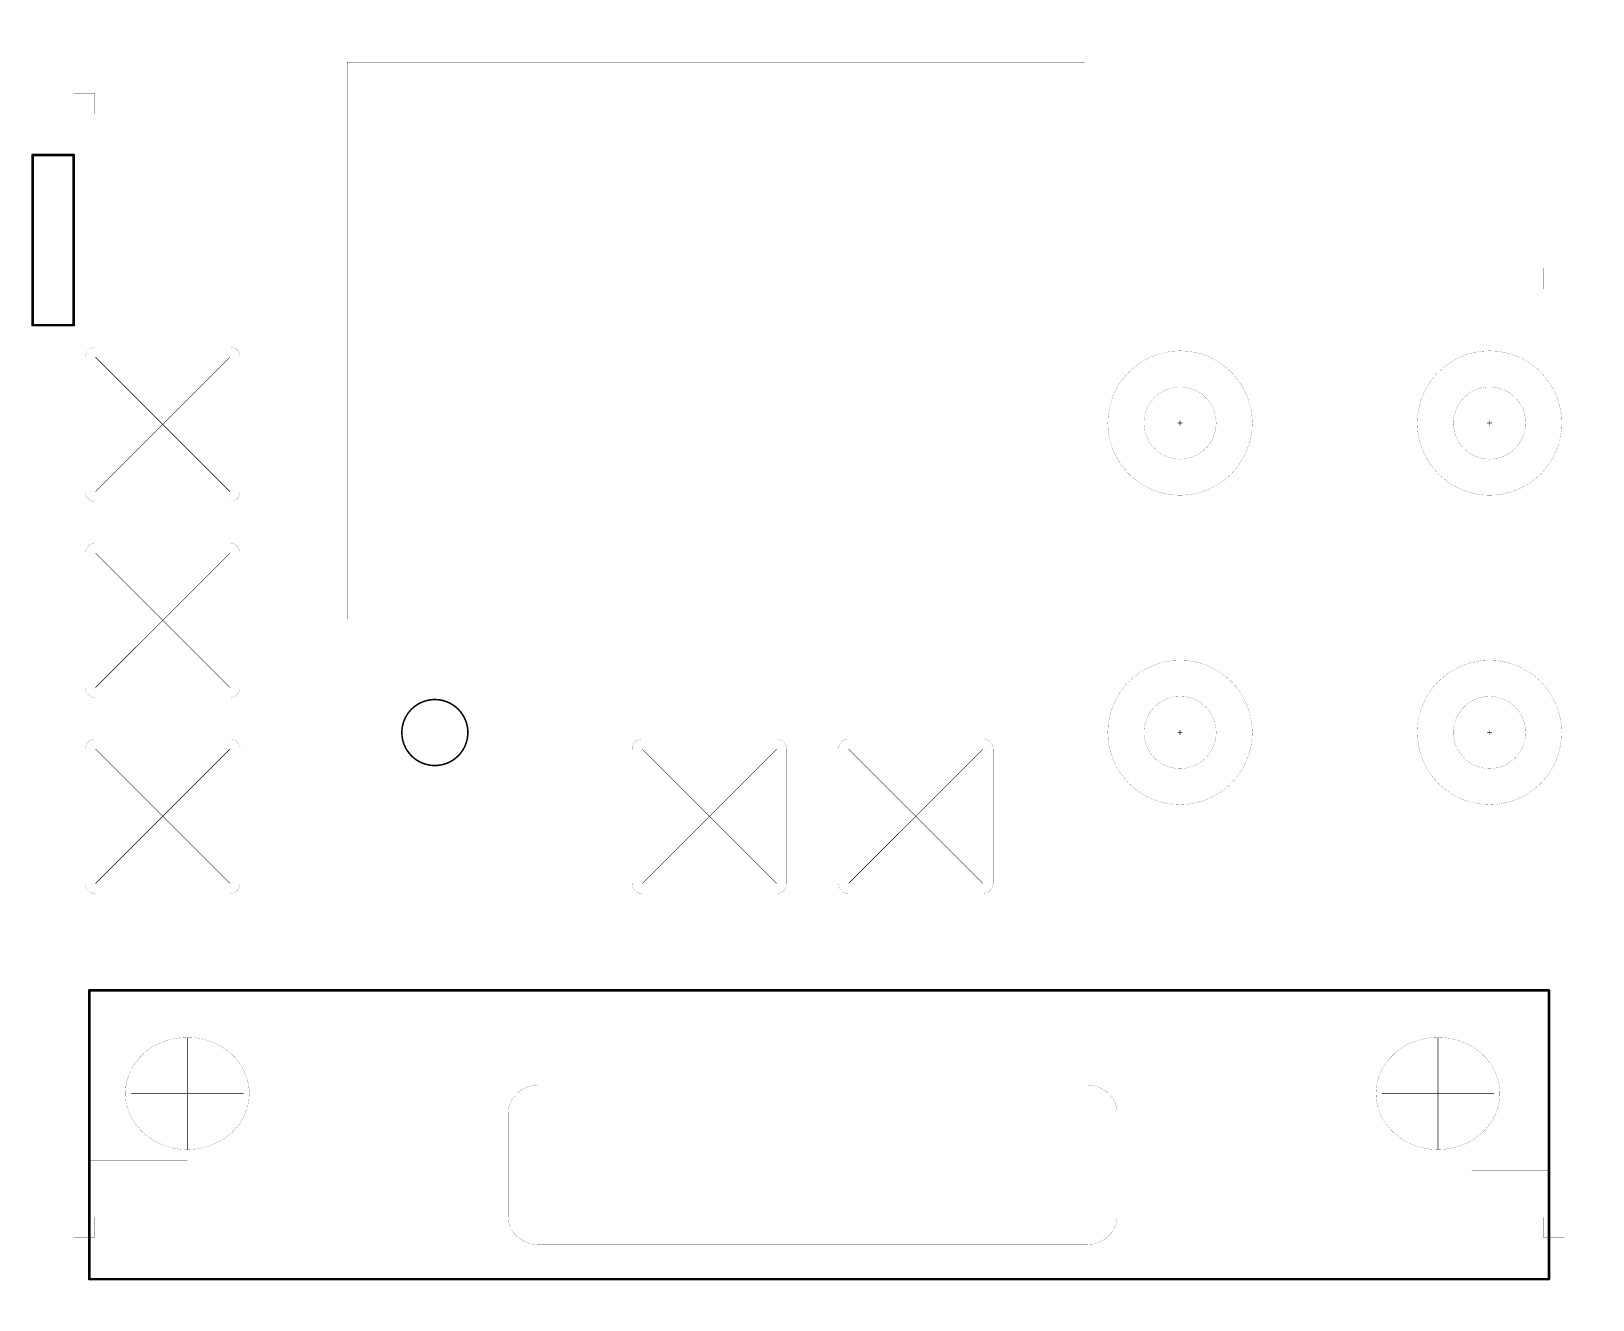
# Model space of a CAD drawing. Header units: millimetres. Extents: x 0 to 151, y 0 to 123.
import ezdxf

# ---------------------------------------------------------------- set-up
doc = ezdxf.new("R2010")
doc.units = ezdxf.units.MM
doc.layers.add('Mechanical2', color=216, linetype='Continuous')
doc.layers.add('Mechanical3', color=76, linetype='Continuous')

msp = doc.modelspace()

# ---------------------------------------------------------------- linework, layer by layer
at = {"layer": 'Mechanical2'}
for points, const_width in [([(30.5, 66), (30.5, 120)], 0.0127), ([(30.5, 120), (102, 120)], 0.0127), ([(102, 66), (102, 120)], 0.0127), ([(4, 117), (6, 117)], 0.0127), ([(6, 115), (6, 117)], 0.0127), ([(0, 111), (4, 111)], 0.254), ([(0, 94.5), (0, 111)], 0.254), ([(4, 94.5), (4, 111)], 0.254), ([(0.01, 30.03), (0.01, 100.01)], 0.0127), ([(146.5, 100.01), (148.5, 100.01)], 0.0127), ([(146.5, 98.01), (146.5, 100.01)], 0.0127), ([(151.24, 30.03), (151.24, 100.01)], 0.0127), ([(0, 94.5), (4, 94.5)], 0.254), ([(6.12, 92.38), (19.12, 92.38)], 0.0127), ([(5.12, 78.38), (5.12, 91.38)], 0.0127), ([(6.12, 91.38), (19.12, 78.38)], 0.052), ([(6.12, 78.38), (19.12, 91.38)], 0.052), ([(20.12, 78.38), (20.12, 91.38)], 0.0127), ([(111.02, 85.01), (111.24, 85.01)], 0.052), ([(111.24, 85.01), (111.24, 85.23)], 0.052), ([(111.24, 84.78), (111.24, 85.01)], 0.052), ([(111.24, 85.01), (111.47, 85.01)], 0.052), ([(141.02, 85.01), (141.24, 85.01)], 0.052), ([(141.24, 85.01), (141.24, 85.23)], 0.052), ([(141.24, 85.01), (141.47, 85.01)], 0.052), ([(141.24, 84.78), (141.24, 85.01)], 0.052), ([(6.12, 77.38), (19.12, 77.38)], 0.0127), ([(6.12, 73.38), (19.12, 73.38)], 0.0127), ([(5.12, 59.38), (5.12, 72.38)], 0.0127), ([(6.12, 72.38), (19.12, 59.38)], 0.052), ([(6.12, 59.38), (19.12, 72.38)], 0.052), ([(20.12, 59.38), (20.12, 72.38)], 0.0127), ([(30.5, 66), (102, 66)], 0.0127), ([(6.12, 58.38), (19.12, 58.38)], 0.0127), ([(111.02, 55.01), (111.24, 55.01)], 0.052), ([(111.24, 55.01), (111.24, 55.23)], 0.052), ([(111.24, 55.01), (111.47, 55.01)], 0.052), ([(111.24, 54.78), (111.24, 55.01)], 0.052), ([(141.02, 55.01), (141.24, 55.01)], 0.052), ([(141.24, 55.01), (141.24, 55.23)], 0.052), ([(141.24, 54.78), (141.24, 55.01)], 0.052), ([(141.24, 55.01), (141.47, 55.01)], 0.052), ([(5.12, 40.38), (5.12, 53.38)], 0.0127), ([(6.12, 40.38), (19.12, 53.38)], 0.052), ([(6.12, 53.38), (19.12, 40.38)], 0.052), ([(6.12, 54.38), (19.12, 54.38)], 0.0127), ([(20.12, 40.38), (20.12, 53.38)], 0.0127), ([(58.12, 40.38), (58.12, 53.38)], 0.0127), ([(59.12, 53.38), (72.12, 40.38)], 0.052), ([(59.12, 40.38), (72.12, 53.38)], 0.052), ([(59.12, 54.38), (72.12, 54.38)], 0.0127), ([(73.12, 40.38), (73.12, 53.38)], 0.0127), ([(78.12, 40.38), (78.12, 53.38)], 0.0127), ([(79.12, 53.38), (92.12, 40.38)], 0.052), ([(79.12, 40.38), (92.12, 53.38)], 0.052), ([(79.12, 54.38), (92.12, 54.38)], 0.0127), ([(93.12, 40.38), (93.12, 53.38)], 0.0127), ([(6.12, 39.38), (19.12, 39.38)], 0.0127), ([(59.12, 39.38), (72.12, 39.38)], 0.0127), ([(79.12, 39.38), (92.12, 39.38)], 0.0127), ([(0.01, 0.01), (0.01, 30.03)], 0.0127), ([(0.01, 30.03), (75.62, 30.03)], 0.0127), ([(5.5, 30), (147, 30)], 0.254), ([(5.5, 2), (5.5, 30)], 0.254), ([(21.24, 30.03), (75.62, 30.03)], 0.0127), ([(21.24, 30.03), (151.24, 30.03)], 0.0127), ([(75.62, 30.03), (151.24, 30.03)], 0.0127), ([(147, 2), (147, 30)], 0.254), ([(151.24, 0.01), (151.24, 30.03)], 0.0127), ([(11.18, 24.2), (11.48, 24.41)], 0.0127), ([(11.48, 24.41), (11.79, 24.6)], 0.0127), ([(11.79, 24.6), (12.12, 24.77)], 0.0127), ([(12.12, 24.77), (12.45, 24.93)], 0.0127), ([(12.45, 24.93), (12.8, 25.06)], 0.0127), ([(12.8, 25.06), (13.15, 25.18)], 0.0127), ([(13.15, 25.18), (13.51, 25.27)], 0.0127), ([(13.51, 25.27), (13.88, 25.35)], 0.0127), ([(13.88, 25.35), (14.25, 25.4)], 0.0127), ([(14.25, 25.4), (14.63, 25.43)], 0.0127), ([(14.63, 25.43), (15.01, 25.44)], 0.0127), ([(15.01, 14.57), (15.01, 25.44)], 0.052), ([(15.01, 25.44), (15.38, 25.43)], 0.0127), ([(15.38, 25.43), (15.76, 25.4)], 0.0127), ([(15.76, 25.4), (16.13, 25.35)], 0.0127), ([(16.13, 25.35), (16.5, 25.27)], 0.0127), ([(16.5, 25.27), (16.86, 25.18)], 0.0127), ([(16.86, 25.18), (17.22, 25.06)], 0.0127), ([(17.22, 25.06), (17.56, 24.93)], 0.0127), ([(17.56, 24.93), (17.9, 24.77)], 0.0127), ([(17.9, 24.77), (18.22, 24.6)], 0.0127), ([(18.22, 24.6), (18.53, 24.41)], 0.0127), ([(18.53, 24.41), (18.83, 24.2)], 0.0127), ([(132.42, 24.2), (132.72, 24.41)], 0.0127), ([(132.72, 24.41), (133.03, 24.6)], 0.0127), ([(133.03, 24.6), (133.35, 24.77)], 0.0127), ([(133.35, 24.77), (133.69, 24.93)], 0.0127), ([(133.69, 24.93), (134.03, 25.06)], 0.0127), ([(134.03, 25.06), (134.39, 25.18)], 0.0127), ([(134.39, 25.18), (134.75, 25.27)], 0.0127), ([(134.75, 25.27), (135.12, 25.35)], 0.0127), ([(135.12, 25.35), (135.49, 25.4)], 0.0127), ([(135.49, 25.4), (135.87, 25.43)], 0.0127), ([(135.87, 25.43), (136.24, 25.44)], 0.0127), ([(136.24, 14.57), (136.24, 25.44)], 0.052), ([(136.24, 25.44), (136.62, 25.43)], 0.0127), ([(136.62, 25.43), (136.99, 25.4)], 0.0127), ([(136.99, 25.4), (137.37, 25.35)], 0.0127), ([(137.37, 25.35), (137.73, 25.27)], 0.0127), ([(137.73, 25.27), (138.1, 25.18)], 0.0127), ([(138.1, 25.18), (138.45, 25.06)], 0.0127), ([(138.45, 25.06), (138.8, 24.93)], 0.0127), ([(138.8, 24.93), (139.13, 24.77)], 0.0127), ([(139.13, 24.77), (139.46, 24.6)], 0.0127), ([(139.46, 24.6), (139.77, 24.41)], 0.0127), ([(139.77, 24.41), (140.07, 24.2)], 0.0127), ([(9.75, 22.63), (9.94, 22.92)], 0.0127), ([(9.94, 22.92), (10.15, 23.2)], 0.0127), ([(10.15, 23.2), (10.38, 23.47)], 0.0127), ([(10.38, 23.47), (10.63, 23.73)], 0.0127), ([(10.63, 23.73), (10.9, 23.97)], 0.0127), ([(10.9, 23.97), (11.18, 24.2)], 0.0127), ([(18.83, 24.2), (19.11, 23.97)], 0.0127), ([(19.11, 23.97), (19.38, 23.73)], 0.0127), ([(19.38, 23.73), (19.63, 23.47)], 0.0127), ([(19.63, 23.47), (19.86, 23.2)], 0.0127), ([(19.86, 23.2), (20.07, 22.92)], 0.0127), ([(20.07, 22.92), (20.26, 22.63)], 0.0127), ([(130.98, 22.63), (131.18, 22.92)], 0.0127), ([(131.18, 22.92), (131.39, 23.2)], 0.0127), ([(131.39, 23.2), (131.62, 23.47)], 0.0127), ([(131.62, 23.47), (131.87, 23.73)], 0.0127), ([(131.87, 23.73), (132.13, 23.97)], 0.0127), ([(132.13, 23.97), (132.42, 24.2)], 0.0127), ([(140.07, 24.2), (140.35, 23.97)], 0.0127), ([(140.35, 23.97), (140.62, 23.73)], 0.0127), ([(140.62, 23.73), (140.87, 23.47)], 0.0127), ([(140.87, 23.47), (141.1, 23.2)], 0.0127), ([(141.1, 23.2), (141.31, 22.92)], 0.0127), ([(141.31, 22.92), (141.5, 22.63)], 0.0127), ([(9.11, 21.03), (9.19, 21.36)], 0.0127), ([(9.19, 21.36), (9.3, 21.69)], 0.0127), ([(9.3, 21.69), (9.43, 22.01)], 0.0127), ([(9.43, 22.01), (9.58, 22.32)], 0.0127), ([(9.58, 22.32), (9.75, 22.63)], 0.0127), ([(20.26, 22.63), (20.44, 22.32)], 0.0127), ([(20.44, 22.32), (20.59, 22.01)], 0.0127), ([(20.59, 22.01), (20.71, 21.69)], 0.0127), ([(20.71, 21.69), (20.82, 21.36)], 0.0127), ([(20.82, 21.36), (20.9, 21.03)], 0.0127), ([(130.35, 21.03), (130.43, 21.36)], 0.0127), ([(130.43, 21.36), (130.54, 21.69)], 0.0127), ([(130.54, 21.69), (130.66, 22.01)], 0.0127), ([(130.66, 22.01), (130.81, 22.32)], 0.0127), ([(130.81, 22.32), (130.98, 22.63)], 0.0127), ([(141.5, 22.63), (141.67, 22.32)], 0.0127), ([(141.67, 22.32), (141.82, 22.01)], 0.0127), ([(141.82, 22.01), (141.95, 21.69)], 0.0127), ([(141.95, 21.69), (142.05, 21.36)], 0.0127), ([(142.05, 21.36), (142.14, 21.03)], 0.0127), ([(9.01, 20.01), (9.02, 20.35)], 0.0127), ([(9.01, 20.01), (9.02, 19.66)], 0.0127), ([(9.02, 20.35), (9.05, 20.69)], 0.0127), ([(9.05, 20.69), (9.11, 21.03)], 0.0127), ([(9.57, 20.01), (20.44, 20.01)], 0.052), ([(20.9, 21.03), (20.96, 20.69)], 0.0127), ([(20.96, 20.69), (20.99, 20.35)], 0.0127), ([(20.99, 20.35), (21.01, 20.01)], 0.0127), ([(20.99, 19.66), (21.01, 20.01)], 0.0127), ([(46.66, 19.67), (46.69, 19.71)], 0.0127), ([(46.69, 19.71), (46.72, 19.74)], 0.0127), ([(46.72, 19.74), (46.74, 19.77)], 0.0127), ([(46.74, 19.77), (46.77, 19.81)], 0.0127), ([(46.77, 19.81), (46.8, 19.84)], 0.0127), ([(46.8, 19.84), (46.83, 19.87)], 0.0127), ([(46.83, 19.87), (46.86, 19.91)], 0.0127), ([(46.86, 19.91), (46.9, 19.94)], 0.0127), ([(46.9, 19.94), (46.93, 19.97)], 0.0127), ([(46.93, 19.97), (46.96, 20)], 0.0127), ([(46.96, 20), (46.99, 20.03)], 0.0127), ([(46.99, 20.03), (47.03, 20.06)], 0.0127), ([(47.03, 20.06), (47.06, 20.09)], 0.0127), ([(47.06, 20.09), (47.1, 20.12)], 0.0127), ([(47.1, 20.12), (47.13, 20.15)], 0.0127), ([(47.13, 20.15), (47.17, 20.18)], 0.0127), ([(47.17, 20.18), (47.2, 20.2)], 0.0127), ([(47.2, 20.2), (47.24, 20.23)], 0.0127), ([(47.24, 20.23), (47.28, 20.26)], 0.0127), ([(47.28, 20.26), (47.31, 20.28)], 0.0127), ([(47.31, 20.28), (47.35, 20.31)], 0.0127), ([(47.35, 20.31), (47.39, 20.33)], 0.0127), ([(47.39, 20.33), (47.43, 20.36)], 0.0127), ([(47.43, 20.36), (47.47, 20.38)], 0.0127), ([(47.47, 20.38), (47.51, 20.4)], 0.0127), ([(47.51, 20.4), (47.55, 20.43)], 0.0127), ([(47.55, 20.43), (47.59, 20.45)], 0.0127), ([(47.59, 20.45), (47.63, 20.47)], 0.0127), ([(47.63, 20.47), (47.67, 20.49)], 0.0127), ([(47.67, 20.49), (47.71, 20.51)], 0.0127), ([(47.71, 20.51), (47.75, 20.53)], 0.0127), ([(47.75, 20.53), (47.79, 20.55)], 0.0127), ([(47.79, 20.55), (47.84, 20.57)], 0.0127), ([(47.84, 20.57), (47.88, 20.59)], 0.0127), ([(47.88, 20.59), (47.92, 20.6)], 0.0127), ([(47.92, 20.6), (47.97, 20.62)], 0.0127), ([(47.97, 20.62), (48.01, 20.64)], 0.0127), ([(48.01, 20.64), (48.05, 20.65)], 0.0127), ([(48.05, 20.65), (48.1, 20.67)], 0.0127), ([(48.1, 20.67), (48.14, 20.68)], 0.0127), ([(48.14, 20.68), (48.19, 20.69)], 0.0127), ([(48.19, 20.69), (48.23, 20.71)], 0.0127), ([(48.23, 20.71), (48.28, 20.72)], 0.0127), ([(48.28, 20.72), (48.32, 20.73)], 0.0127), ([(48.32, 20.73), (48.37, 20.74)], 0.0127), ([(48.37, 20.74), (48.41, 20.75)], 0.0127), ([(48.41, 20.75), (48.46, 20.76)], 0.0127), ([(48.46, 20.76), (48.51, 20.77)], 0.0127), ([(48.51, 20.77), (48.55, 20.78)], 0.0127), ([(48.55, 20.78), (48.6, 20.79)], 0.0127), ([(48.6, 20.79), (48.65, 20.79)], 0.0127), ([(48.65, 20.79), (48.69, 20.8)], 0.0127), ([(48.69, 20.8), (48.74, 20.81)], 0.0127), ([(48.74, 20.81), (48.79, 20.81)], 0.0127), ([(48.79, 20.81), (48.83, 20.81)], 0.0127), ([(48.83, 20.81), (48.88, 20.82)], 0.0127), ([(48.88, 20.82), (48.93, 20.82)], 0.0127), ([(48.93, 20.82), (48.97, 20.82)], 0.0127), ([(48.97, 20.82), (49.02, 20.83)], 0.0127), ([(49.02, 20.83), (49.07, 20.83)], 0.0127), ([(49.07, 20.83), (49.11, 20.83)], 0.0127), ([(49.11, 20.83), (102.13, 20.83)], 0.0127), ([(102.13, 20.83), (102.18, 20.83)], 0.0127), ([(102.18, 20.83), (102.23, 20.83)], 0.0127), ([(102.23, 20.83), (102.28, 20.82)], 0.0127), ([(102.28, 20.82), (102.32, 20.82)], 0.0127), ([(102.32, 20.82), (102.37, 20.82)], 0.0127), ([(102.37, 20.82), (102.42, 20.81)], 0.0127), ([(102.42, 20.81), (102.46, 20.81)], 0.0127), ([(102.46, 20.81), (102.51, 20.81)], 0.0127), ([(102.51, 20.81), (102.56, 20.8)], 0.0127), ([(102.56, 20.8), (102.6, 20.79)], 0.0127), ([(102.6, 20.79), (102.65, 20.79)], 0.0127), ([(102.65, 20.79), (102.7, 20.78)], 0.0127), ([(102.7, 20.78), (102.74, 20.77)], 0.0127), ([(102.74, 20.77), (102.79, 20.76)], 0.0127), ([(102.79, 20.76), (102.83, 20.75)], 0.0127), ([(102.83, 20.75), (102.88, 20.74)], 0.0127), ([(102.88, 20.74), (102.93, 20.73)], 0.0127), ([(102.93, 20.73), (102.97, 20.72)], 0.0127), ([(102.97, 20.72), (103.02, 20.71)], 0.0127), ([(103.02, 20.71), (103.06, 20.69)], 0.0127), ([(103.06, 20.69), (103.11, 20.68)], 0.0127), ([(103.11, 20.68), (103.15, 20.67)], 0.0127), ([(103.15, 20.67), (103.19, 20.65)], 0.0127), ([(103.19, 20.65), (103.24, 20.64)], 0.0127), ([(103.24, 20.64), (103.28, 20.62)], 0.0127), ([(103.28, 20.62), (103.33, 20.6)], 0.0127), ([(103.33, 20.6), (103.37, 20.59)], 0.0127), ([(103.37, 20.59), (103.41, 20.57)], 0.0127), ([(103.41, 20.57), (103.45, 20.55)], 0.0127), ([(103.45, 20.55), (103.5, 20.53)], 0.0127), ([(103.5, 20.53), (103.54, 20.51)], 0.0127), ([(103.54, 20.51), (103.58, 20.49)], 0.0127), ([(103.58, 20.49), (103.62, 20.47)], 0.0127), ([(103.62, 20.47), (103.66, 20.45)], 0.0127), ([(103.66, 20.45), (103.7, 20.43)], 0.0127), ([(103.7, 20.43), (103.74, 20.4)], 0.0127), ([(103.74, 20.4), (103.78, 20.38)], 0.0127), ([(103.78, 20.38), (103.82, 20.36)], 0.0127), ([(103.82, 20.36), (103.86, 20.33)], 0.0127), ([(103.86, 20.33), (103.9, 20.31)], 0.0127), ([(103.9, 20.31), (103.94, 20.28)], 0.0127), ([(103.94, 20.28), (103.97, 20.26)], 0.0127), ([(103.97, 20.26), (104.01, 20.23)], 0.0127), ([(104.01, 20.23), (104.05, 20.2)], 0.0127), ([(104.05, 20.2), (104.08, 20.18)], 0.0127), ([(104.08, 20.18), (104.12, 20.15)], 0.0127), ([(104.12, 20.15), (104.15, 20.12)], 0.0127), ([(104.15, 20.12), (104.19, 20.09)], 0.0127), ([(104.19, 20.09), (104.22, 20.06)], 0.0127), ([(104.22, 20.06), (104.26, 20.03)], 0.0127), ([(104.26, 20.03), (104.29, 20)], 0.0127), ([(104.29, 20), (104.32, 19.97)], 0.0127), ([(104.32, 19.97), (104.35, 19.94)], 0.0127), ([(104.35, 19.94), (104.38, 19.91)], 0.0127), ([(104.38, 19.91), (104.42, 19.87)], 0.0127), ([(104.42, 19.87), (104.45, 19.84)], 0.0127), ([(104.45, 19.84), (104.48, 19.81)], 0.0127), ([(104.48, 19.81), (104.5, 19.77)], 0.0127), ([(104.5, 19.77), (104.53, 19.74)], 0.0127), ([(104.53, 19.74), (104.56, 19.71)], 0.0127), ([(104.56, 19.71), (104.59, 19.67)], 0.0127), ([(130.24, 20.01), (130.25, 20.35)], 0.0127), ([(130.24, 20.01), (130.25, 19.66)], 0.0127), ([(130.25, 20.35), (130.29, 20.69)], 0.0127), ([(130.29, 20.69), (130.35, 21.03)], 0.0127), ([(130.8, 20.01), (141.68, 20.01)], 0.052), ([(142.14, 21.03), (142.19, 20.69)], 0.0127), ([(142.19, 20.69), (142.23, 20.35)], 0.0127), ([(142.23, 20.35), (142.24, 20.01)], 0.0127), ([(142.23, 19.66), (142.24, 20.01)], 0.0127), ([(9.02, 19.66), (9.05, 19.32)], 0.0127), ([(9.05, 19.32), (9.11, 18.99)], 0.0127), ([(9.11, 18.99), (9.19, 18.65)], 0.0127), ([(9.19, 18.65), (9.3, 18.33)], 0.0127), ([(9.3, 18.33), (9.43, 18)], 0.0127), ([(20.59, 18), (20.71, 18.33)], 0.0127), ([(20.71, 18.33), (20.82, 18.65)], 0.0127), ([(20.82, 18.65), (20.9, 18.99)], 0.0127), ([(20.9, 18.99), (20.96, 19.32)], 0.0127), ([(20.96, 19.32), (20.99, 19.66)], 0.0127), ([(46.12, 18.28), (46.12, 18.32)], 0.0127), ([(46.12, 18.24), (46.12, 18.28)], 0.0127), ([(46.12, 18.19), (46.12, 18.24)], 0.0127), ([(46.11, 18.15), (46.12, 18.19)], 0.0127), ([(46.13, 18.36), (46.13, 18.41)], 0.0127), ([(46.12, 18.32), (46.13, 18.36)], 0.0127), ([(46.14, 18.45), (46.14, 18.49)], 0.0127), ([(46.13, 18.41), (46.14, 18.45)], 0.0127), ([(46.15, 18.53), (46.16, 18.58)], 0.0127), ([(46.14, 18.49), (46.15, 18.53)], 0.0127), ([(46.16, 18.58), (46.17, 18.62)], 0.0127), ([(46.17, 18.62), (46.18, 18.66)], 0.0127), ([(46.18, 18.66), (46.19, 18.7)], 0.0127), ([(46.19, 18.7), (46.2, 18.74)], 0.0127), ([(46.2, 18.74), (46.21, 18.78)], 0.0127), ([(46.21, 18.78), (46.22, 18.83)], 0.0127), ([(46.22, 18.83), (46.23, 18.87)], 0.0127), ([(46.23, 18.87), (46.25, 18.91)], 0.0127), ([(46.25, 18.91), (46.26, 18.95)], 0.0127), ([(46.26, 18.95), (46.28, 18.99)], 0.0127), ([(46.28, 18.99), (46.29, 19.03)], 0.0127), ([(46.29, 19.03), (46.31, 19.07)], 0.0127), ([(46.31, 19.07), (46.32, 19.11)], 0.0127), ([(46.32, 19.11), (46.34, 19.15)], 0.0127), ([(46.34, 19.15), (46.36, 19.19)], 0.0127), ([(46.36, 19.19), (46.38, 19.23)], 0.0127), ([(46.38, 19.23), (46.4, 19.27)], 0.0127), ([(46.4, 19.27), (46.42, 19.3)], 0.0127), ([(46.42, 19.3), (46.44, 19.34)], 0.0127), ([(46.44, 19.34), (46.46, 19.38)], 0.0127), ([(46.46, 19.38), (46.49, 19.42)], 0.0127), ([(46.49, 19.42), (46.51, 19.46)], 0.0127), ([(46.51, 19.46), (46.53, 19.49)], 0.0127), ([(46.53, 19.49), (46.56, 19.53)], 0.0127), ([(46.56, 19.53), (46.58, 19.56)], 0.0127), ([(46.58, 19.56), (46.61, 19.6)], 0.0127), ([(46.61, 19.6), (46.63, 19.64)], 0.0127), ([(46.63, 19.64), (46.66, 19.67)], 0.0127), ([(104.59, 19.67), (104.62, 19.64)], 0.0127), ([(104.62, 19.64), (104.64, 19.6)], 0.0127), ([(104.64, 19.6), (104.67, 19.56)], 0.0127), ([(104.67, 19.56), (104.69, 19.53)], 0.0127), ([(104.69, 19.53), (104.72, 19.49)], 0.0127), ([(104.72, 19.49), (104.74, 19.46)], 0.0127), ([(104.74, 19.46), (104.76, 19.42)], 0.0127), ([(104.76, 19.42), (104.79, 19.38)], 0.0127), ([(104.79, 19.38), (104.81, 19.34)], 0.0127), ([(104.81, 19.34), (104.83, 19.3)], 0.0127), ([(104.83, 19.3), (104.85, 19.27)], 0.0127), ([(104.85, 19.27), (104.87, 19.23)], 0.0127), ([(104.87, 19.23), (104.89, 19.19)], 0.0127), ([(104.89, 19.19), (104.91, 19.15)], 0.0127), ([(104.91, 19.15), (104.92, 19.11)], 0.0127), ([(104.92, 19.11), (104.94, 19.07)], 0.0127), ([(104.94, 19.07), (104.96, 19.03)], 0.0127), ([(104.96, 19.03), (104.97, 18.99)], 0.0127), ([(104.97, 18.99), (104.99, 18.95)], 0.0127), ([(104.99, 18.95), (105, 18.91)], 0.0127), ([(105, 18.91), (105.02, 18.87)], 0.0127), ([(105.02, 18.87), (105.03, 18.83)], 0.0127), ([(105.03, 18.83), (105.04, 18.78)], 0.0127), ([(105.04, 18.78), (105.05, 18.74)], 0.0127), ([(105.05, 18.74), (105.06, 18.7)], 0.0127), ([(105.06, 18.7), (105.07, 18.66)], 0.0127), ([(105.07, 18.66), (105.08, 18.62)], 0.0127), ([(105.08, 18.62), (105.09, 18.58)], 0.0127), ([(105.09, 18.58), (105.1, 18.53)], 0.0127), ([(105.1, 18.53), (105.1, 18.49)], 0.0127), ([(105.1, 18.49), (105.11, 18.45)], 0.0127), ([(105.11, 18.45), (105.12, 18.41)], 0.0127), ([(105.12, 18.41), (105.12, 18.36)], 0.0127), ([(105.12, 18.36), (105.13, 18.32)], 0.0127), ([(105.13, 18.32), (105.13, 18.28)], 0.0127), ([(105.13, 18.28), (105.13, 18.24)], 0.0127), ([(105.13, 18.24), (105.13, 18.19)], 0.0127), ([(105.13, 18.19), (105.13, 18.15)], 0.0127), ([(130.25, 19.66), (130.29, 19.32)], 0.0127), ([(130.29, 19.32), (130.35, 18.99)], 0.0127), ([(130.35, 18.99), (130.43, 18.65)], 0.0127), ([(130.43, 18.65), (130.54, 18.33)], 0.0127), ([(130.54, 18.33), (130.66, 18)], 0.0127), ([(141.82, 18), (141.95, 18.33)], 0.0127), ([(141.95, 18.33), (142.05, 18.65)], 0.0127), ([(142.05, 18.65), (142.14, 18.99)], 0.0127), ([(142.14, 18.99), (142.19, 19.32)], 0.0127), ([(142.19, 19.32), (142.23, 19.66)], 0.0127), ([(9.43, 18), (9.58, 17.69)], 0.0127), ([(9.58, 17.69), (9.75, 17.39)], 0.0127), ([(9.75, 17.39), (9.94, 17.09)], 0.0127), ([(9.94, 17.09), (10.15, 16.81)], 0.0127), ([(10.15, 16.81), (10.38, 16.54)], 0.0127), ([(19.63, 16.54), (19.86, 16.81)], 0.0127), ([(19.86, 16.81), (20.07, 17.09)], 0.0127), ([(20.07, 17.09), (20.26, 17.39)], 0.0127), ([(20.26, 17.39), (20.44, 17.69)], 0.0127), ([(20.44, 17.69), (20.59, 18)], 0.0127), ([(46.11, 18.11), (46.11, 18.15)], 0.0127), ([(46.11, 8.05), (46.11, 18.11)], 0.0127), ([(105.13, 18.15), (105.13, 18.11)], 0.0127), ([(105.13, 8.05), (105.13, 18.11)], 0.0127), ([(130.66, 18), (130.81, 17.69)], 0.0127), ([(130.81, 17.69), (130.98, 17.39)], 0.0127), ([(130.98, 17.39), (131.18, 17.09)], 0.0127), ([(131.18, 17.09), (131.39, 16.81)], 0.0127), ([(131.39, 16.81), (131.62, 16.54)], 0.0127), ([(140.87, 16.54), (141.1, 16.81)], 0.0127), ([(141.1, 16.81), (141.31, 17.09)], 0.0127), ([(141.31, 17.09), (141.5, 17.39)], 0.0127), ([(141.5, 17.39), (141.67, 17.69)], 0.0127), ([(141.67, 17.69), (141.82, 18)], 0.0127), ([(10.38, 16.54), (10.63, 16.28)], 0.0127), ([(10.63, 16.28), (10.9, 16.04)], 0.0127), ([(10.9, 16.04), (11.18, 15.82)], 0.0127), ([(11.18, 15.82), (11.48, 15.61)], 0.0127), ([(11.48, 15.61), (11.79, 15.42)], 0.0127), ([(11.79, 15.42), (12.12, 15.24)], 0.0127), ([(12.12, 15.24), (12.45, 15.09)], 0.0127), ([(17.56, 15.09), (17.9, 15.24)], 0.0127), ([(17.9, 15.24), (18.22, 15.42)], 0.0127), ([(18.22, 15.42), (18.53, 15.61)], 0.0127), ([(18.53, 15.61), (18.83, 15.82)], 0.0127), ([(18.83, 15.82), (19.11, 16.04)], 0.0127), ([(19.11, 16.04), (19.38, 16.28)], 0.0127), ([(19.38, 16.28), (19.63, 16.54)], 0.0127), ([(131.62, 16.54), (131.87, 16.28)], 0.0127), ([(131.87, 16.28), (132.13, 16.04)], 0.0127), ([(132.13, 16.04), (132.42, 15.82)], 0.0127), ([(132.42, 15.82), (132.72, 15.61)], 0.0127), ([(132.72, 15.61), (133.03, 15.42)], 0.0127), ([(133.03, 15.42), (133.35, 15.24)], 0.0127), ([(133.35, 15.24), (133.69, 15.09)], 0.0127), ([(138.8, 15.09), (139.13, 15.24)], 0.0127), ([(139.13, 15.24), (139.46, 15.42)], 0.0127), ([(139.46, 15.42), (139.77, 15.61)], 0.0127), ([(139.77, 15.61), (140.07, 15.82)], 0.0127), ([(140.07, 15.82), (140.35, 16.04)], 0.0127), ([(140.35, 16.04), (140.62, 16.28)], 0.0127), ([(140.62, 16.28), (140.87, 16.54)], 0.0127), ([(12.45, 15.09), (12.8, 14.95)], 0.0127), ([(12.8, 14.95), (13.15, 14.83)], 0.0127), ([(13.15, 14.83), (13.51, 14.74)], 0.0127), ([(13.51, 14.74), (13.88, 14.66)], 0.0127), ([(13.88, 14.66), (14.25, 14.61)], 0.0127), ([(14.25, 14.61), (14.63, 14.58)], 0.0127), ([(14.63, 14.58), (15.01, 14.57)], 0.0127), ([(15.01, 14.57), (15.38, 14.58)], 0.0127), ([(15.38, 14.58), (15.76, 14.61)], 0.0127), ([(15.76, 14.61), (16.13, 14.66)], 0.0127), ([(16.13, 14.66), (16.5, 14.74)], 0.0127), ([(16.5, 14.74), (16.86, 14.83)], 0.0127), ([(16.86, 14.83), (17.22, 14.95)], 0.0127), ([(17.22, 14.95), (17.56, 15.09)], 0.0127), ([(133.69, 15.09), (134.03, 14.95)], 0.0127), ([(134.03, 14.95), (134.39, 14.83)], 0.0127), ([(134.39, 14.83), (134.75, 14.74)], 0.0127), ([(134.75, 14.74), (135.12, 14.66)], 0.0127), ([(135.12, 14.66), (135.49, 14.61)], 0.0127), ([(135.49, 14.61), (135.87, 14.58)], 0.0127), ([(135.87, 14.58), (136.24, 14.57)], 0.0127), ([(136.24, 14.57), (136.62, 14.58)], 0.0127), ([(136.62, 14.58), (136.99, 14.61)], 0.0127), ([(136.99, 14.61), (137.37, 14.66)], 0.0127), ([(137.37, 14.66), (137.73, 14.74)], 0.0127), ([(137.73, 14.74), (138.1, 14.83)], 0.0127), ([(138.1, 14.83), (138.45, 14.95)], 0.0127), ([(138.45, 14.95), (138.8, 15.09)], 0.0127), ([(5.5, 13.5), (15, 13.5)], 0.0127), ([(15, 2), (15, 13.5)], 0.0127), ([(139.5, 12.5), (147, 12.5)], 0.0127), ([(139.5, 2), (139.5, 12.5)], 0.0127), ([(6, 6), (6, 8)], 0.0127), ([(46.11, 8.05), (46.11, 8.01)], 0.0127), ([(46.11, 8.01), (46.12, 7.96)], 0.0127), ([(46.12, 7.96), (46.12, 7.92)], 0.0127), ([(46.12, 7.92), (46.12, 7.88)], 0.0127), ([(46.12, 7.88), (46.12, 7.83)], 0.0127), ([(46.12, 7.83), (46.13, 7.79)], 0.0127), ([(46.13, 7.79), (46.13, 7.75)], 0.0127), ([(46.13, 7.75), (46.14, 7.71)], 0.0127), ([(46.14, 7.71), (46.14, 7.66)], 0.0127), ([(46.14, 7.66), (46.15, 7.62)], 0.0127), ([(46.15, 7.62), (46.16, 7.58)], 0.0127), ([(46.16, 7.58), (46.17, 7.54)], 0.0127), ([(105.08, 7.54), (105.09, 7.58)], 0.0127), ([(105.09, 7.58), (105.1, 7.62)], 0.0127), ([(105.1, 7.62), (105.1, 7.66)], 0.0127), ([(105.11, 7.71), (105.12, 7.75)], 0.0127), ([(105.1, 7.66), (105.11, 7.71)], 0.0127), ([(105.12, 7.79), (105.13, 7.83)], 0.0127), ([(105.12, 7.75), (105.12, 7.79)], 0.0127), ([(105.13, 7.92), (105.13, 7.96)], 0.0127), ([(105.13, 7.88), (105.13, 7.92)], 0.0127), ([(105.13, 7.83), (105.13, 7.88)], 0.0127), ([(105.13, 8.01), (105.13, 8.05)], 0.0127), ([(105.13, 7.96), (105.13, 8.01)], 0.0127), ([(146.5, 6), (146.5, 8)], 0.0127), ([(46.17, 7.54), (46.18, 7.5)], 0.0127), ([(46.18, 7.5), (46.19, 7.45)], 0.0127), ([(46.19, 7.45), (46.2, 7.41)], 0.0127), ([(46.2, 7.41), (46.21, 7.37)], 0.0127), ([(46.21, 7.37), (46.22, 7.33)], 0.0127), ([(46.22, 7.33), (46.23, 7.29)], 0.0127), ([(46.23, 7.29), (46.25, 7.25)], 0.0127), ([(46.25, 7.25), (46.26, 7.21)], 0.0127), ([(46.26, 7.21), (46.28, 7.17)], 0.0127), ([(46.28, 7.17), (46.29, 7.13)], 0.0127), ([(46.29, 7.13), (46.31, 7.09)], 0.0127), ([(46.31, 7.09), (46.32, 7.05)], 0.0127), ([(46.32, 7.05), (46.34, 7.01)], 0.0127), ([(46.34, 7.01), (46.36, 6.97)], 0.0127), ([(46.36, 6.97), (46.38, 6.93)], 0.0127), ([(46.38, 6.93), (46.4, 6.89)], 0.0127), ([(46.4, 6.89), (46.42, 6.85)], 0.0127), ([(46.42, 6.85), (46.44, 6.81)], 0.0127), ([(46.44, 6.81), (46.46, 6.78)], 0.0127), ([(46.46, 6.78), (46.49, 6.74)], 0.0127), ([(46.49, 6.74), (46.51, 6.7)], 0.0127), ([(46.51, 6.7), (46.53, 6.66)], 0.0127), ([(46.53, 6.66), (46.56, 6.63)], 0.0127), ([(46.56, 6.63), (46.58, 6.59)], 0.0127), ([(46.58, 6.59), (46.61, 6.56)], 0.0127), ([(46.61, 6.56), (46.63, 6.52)], 0.0127), ([(46.63, 6.52), (46.66, 6.48)], 0.0127), ([(46.66, 6.48), (46.69, 6.45)], 0.0127), ([(46.69, 6.45), (46.72, 6.42)], 0.0127), ([(46.72, 6.42), (46.74, 6.38)], 0.0127), ([(46.74, 6.38), (46.77, 6.35)], 0.0127), ([(46.77, 6.35), (46.8, 6.31)], 0.0127), ([(46.8, 6.31), (46.83, 6.28)], 0.0127), ([(46.83, 6.28), (46.86, 6.25)], 0.0127), ([(46.86, 6.25), (46.9, 6.22)], 0.0127), ([(46.9, 6.22), (46.93, 6.19)], 0.0127), ([(46.93, 6.19), (46.96, 6.16)], 0.0127), ([(46.96, 6.16), (46.99, 6.13)], 0.0127), ([(46.99, 6.13), (47.03, 6.1)], 0.0127), ([(47.03, 6.1), (47.06, 6.07)], 0.0127), ([(47.06, 6.07), (47.1, 6.04)], 0.0127), ([(104.15, 6.04), (104.19, 6.07)], 0.0127), ([(104.19, 6.07), (104.22, 6.1)], 0.0127), ([(104.22, 6.1), (104.26, 6.13)], 0.0127), ([(104.26, 6.13), (104.29, 6.16)], 0.0127), ([(104.29, 6.16), (104.32, 6.19)], 0.0127), ([(104.32, 6.19), (104.35, 6.22)], 0.0127), ([(104.35, 6.22), (104.38, 6.25)], 0.0127), ([(104.38, 6.25), (104.42, 6.28)], 0.0127), ([(104.42, 6.28), (104.45, 6.31)], 0.0127), ([(104.45, 6.31), (104.48, 6.35)], 0.0127), ([(104.48, 6.35), (104.5, 6.38)], 0.0127), ([(104.5, 6.38), (104.53, 6.42)], 0.0127), ([(104.53, 6.42), (104.56, 6.45)], 0.0127), ([(104.56, 6.45), (104.59, 6.48)], 0.0127), ([(104.59, 6.48), (104.62, 6.52)], 0.0127), ([(104.62, 6.52), (104.64, 6.56)], 0.0127), ([(104.64, 6.56), (104.67, 6.59)], 0.0127), ([(104.67, 6.59), (104.69, 6.63)], 0.0127), ([(104.69, 6.63), (104.72, 6.66)], 0.0127), ([(104.72, 6.66), (104.74, 6.7)], 0.0127), ([(104.74, 6.7), (104.76, 6.74)], 0.0127), ([(104.76, 6.74), (104.79, 6.78)], 0.0127), ([(104.79, 6.78), (104.81, 6.81)], 0.0127), ([(104.81, 6.81), (104.83, 6.85)], 0.0127), ([(104.83, 6.85), (104.85, 6.89)], 0.0127), ([(104.85, 6.89), (104.87, 6.93)], 0.0127), ([(104.87, 6.93), (104.89, 6.97)], 0.0127), ([(104.89, 6.97), (104.91, 7.01)], 0.0127), ([(104.91, 7.01), (104.92, 7.05)], 0.0127), ([(104.92, 7.05), (104.94, 7.09)], 0.0127), ([(104.94, 7.09), (104.96, 7.13)], 0.0127), ([(104.96, 7.13), (104.97, 7.17)], 0.0127), ([(104.97, 7.17), (104.99, 7.21)], 0.0127), ([(104.99, 7.21), (105, 7.25)], 0.0127), ([(105, 7.25), (105.02, 7.29)], 0.0127), ([(105.02, 7.29), (105.03, 7.33)], 0.0127), ([(105.03, 7.33), (105.04, 7.37)], 0.0127), ([(105.04, 7.37), (105.05, 7.41)], 0.0127), ([(105.05, 7.41), (105.06, 7.45)], 0.0127), ([(105.06, 7.45), (105.07, 7.5)], 0.0127), ([(105.07, 7.5), (105.08, 7.54)], 0.0127), ([(4, 6), (6, 6)], 0.0127), ([(47.1, 6.04), (47.13, 6.01)], 0.0127), ([(47.13, 6.01), (47.17, 5.98)], 0.0127), ([(47.17, 5.98), (47.2, 5.95)], 0.0127), ([(47.2, 5.95), (47.24, 5.93)], 0.0127), ([(47.24, 5.93), (47.28, 5.9)], 0.0127), ([(47.28, 5.9), (47.31, 5.87)], 0.0127), ([(47.31, 5.87), (47.35, 5.85)], 0.0127), ([(47.35, 5.85), (47.39, 5.82)], 0.0127), ([(47.39, 5.82), (47.43, 5.8)], 0.0127), ([(47.43, 5.8), (47.47, 5.78)], 0.0127), ([(47.47, 5.78), (47.51, 5.75)], 0.0127), ([(47.51, 5.75), (47.55, 5.73)], 0.0127), ([(47.55, 5.73), (47.59, 5.71)], 0.0127), ([(47.59, 5.71), (47.63, 5.69)], 0.0127), ([(47.63, 5.69), (47.67, 5.67)], 0.0127), ([(47.67, 5.67), (47.71, 5.65)], 0.0127), ([(47.71, 5.65), (47.75, 5.63)], 0.0127), ([(47.75, 5.63), (47.79, 5.61)], 0.0127), ([(47.79, 5.61), (47.84, 5.59)], 0.0127), ([(47.84, 5.59), (47.88, 5.57)], 0.0127), ([(47.88, 5.57), (47.92, 5.55)], 0.0127), ([(47.92, 5.55), (47.97, 5.54)], 0.0127), ([(47.97, 5.54), (48.01, 5.52)], 0.0127), ([(48.01, 5.52), (48.05, 5.5)], 0.0127), ([(48.05, 5.5), (48.1, 5.49)], 0.0127), ([(48.1, 5.49), (48.14, 5.48)], 0.0127), ([(48.14, 5.48), (48.19, 5.46)], 0.0127), ([(48.19, 5.46), (48.23, 5.45)], 0.0127), ([(48.23, 5.45), (48.28, 5.44)], 0.0127), ([(48.28, 5.44), (48.32, 5.43)], 0.0127), ([(48.32, 5.43), (48.37, 5.41)], 0.0127), ([(48.37, 5.41), (48.41, 5.4)], 0.0127), ([(48.41, 5.4), (48.46, 5.39)], 0.0127), ([(48.46, 5.39), (48.51, 5.39)], 0.0127), ([(48.51, 5.39), (48.55, 5.38)], 0.0127), ([(48.55, 5.38), (48.6, 5.37)], 0.0127), ([(48.6, 5.37), (48.65, 5.36)], 0.0127), ([(48.65, 5.36), (48.69, 5.36)], 0.0127), ([(48.69, 5.36), (48.74, 5.35)], 0.0127), ([(48.74, 5.35), (48.79, 5.35)], 0.0127), ([(48.79, 5.35), (48.83, 5.34)], 0.0127), ([(48.83, 5.34), (48.88, 5.34)], 0.0127), ([(48.88, 5.34), (48.93, 5.33)], 0.0127), ([(48.93, 5.33), (48.97, 5.33)], 0.0127), ([(48.97, 5.33), (49.02, 5.33)], 0.0127), ([(49.02, 5.33), (49.07, 5.33)], 0.0127), ([(49.07, 5.33), (49.11, 5.33)], 0.0127), ([(49.11, 5.33), (102.13, 5.33)], 0.0127), ([(102.13, 5.33), (102.18, 5.33)], 0.0127), ([(102.18, 5.33), (102.23, 5.33)], 0.0127), ([(102.23, 5.33), (102.28, 5.33)], 0.0127), ([(102.28, 5.33), (102.32, 5.33)], 0.0127), ([(102.32, 5.33), (102.37, 5.34)], 0.0127), ([(102.37, 5.34), (102.42, 5.34)], 0.0127), ([(102.42, 5.34), (102.46, 5.35)], 0.0127), ([(102.46, 5.35), (102.51, 5.35)], 0.0127), ([(102.51, 5.35), (102.56, 5.36)], 0.0127), ([(102.56, 5.36), (102.6, 5.36)], 0.0127), ([(102.6, 5.36), (102.65, 5.37)], 0.0127), ([(102.65, 5.37), (102.7, 5.38)], 0.0127), ([(102.7, 5.38), (102.74, 5.39)], 0.0127), ([(102.74, 5.39), (102.79, 5.39)], 0.0127), ([(102.79, 5.39), (102.83, 5.4)], 0.0127), ([(102.83, 5.4), (102.88, 5.41)], 0.0127), ([(102.88, 5.41), (102.93, 5.43)], 0.0127), ([(102.93, 5.43), (102.97, 5.44)], 0.0127), ([(102.97, 5.44), (103.02, 5.45)], 0.0127), ([(103.02, 5.45), (103.06, 5.46)], 0.0127), ([(103.06, 5.46), (103.11, 5.48)], 0.0127), ([(103.11, 5.48), (103.15, 5.49)], 0.0127), ([(103.15, 5.49), (103.19, 5.5)], 0.0127), ([(103.19, 5.5), (103.24, 5.52)], 0.0127), ([(103.24, 5.52), (103.28, 5.54)], 0.0127), ([(103.28, 5.54), (103.33, 5.55)], 0.0127), ([(103.33, 5.55), (103.37, 5.57)], 0.0127), ([(103.37, 5.57), (103.41, 5.59)], 0.0127), ([(103.41, 5.59), (103.45, 5.61)], 0.0127), ([(103.45, 5.61), (103.5, 5.63)], 0.0127), ([(103.5, 5.63), (103.54, 5.65)], 0.0127), ([(103.54, 5.65), (103.58, 5.67)], 0.0127), ([(103.58, 5.67), (103.62, 5.69)], 0.0127), ([(103.62, 5.69), (103.66, 5.71)], 0.0127), ([(103.66, 5.71), (103.7, 5.73)], 0.0127), ([(103.7, 5.73), (103.74, 5.75)], 0.0127), ([(103.74, 5.75), (103.78, 5.78)], 0.0127), ([(103.78, 5.78), (103.82, 5.8)], 0.0127), ([(103.82, 5.8), (103.86, 5.82)], 0.0127), ([(103.86, 5.82), (103.9, 5.85)], 0.0127), ([(103.9, 5.85), (103.94, 5.87)], 0.0127), ([(103.94, 5.87), (103.97, 5.9)], 0.0127), ([(103.97, 5.9), (104.01, 5.93)], 0.0127), ([(104.01, 5.93), (104.05, 5.95)], 0.0127), ([(104.05, 5.95), (104.08, 5.98)], 0.0127), ([(104.08, 5.98), (104.12, 6.01)], 0.0127), ([(104.12, 6.01), (104.15, 6.04)], 0.0127), ([(146.5, 6), (148.5, 6)], 0.0127), ([(5.5, 2), (147, 2)], 0.254), ([(139.5, 2), (141, 2)], 0.0127), ([(0.01, 0.01), (75.62, 0.01)], 0.0127), ([(21.24, 0.01), (75.62, 0.01)], 0.0127), ([(75.62, 0.01), (151.24, 0.01)], 0.0127)]:
    msp.add_lwpolyline(points, dxfattribs=dict(at, const_width=const_width))
for points, const_width in [([(30.5, 120, 1), (30.5, 120, 1)], 0.00635), ([(30.5, 120, 1), (30.5, 120, 1)], 0.00635), ([(102, 120, 1), (102, 120, 1)], 0.00635), ([(102, 120, 1), (102, 120, 1)], 0.00635), ([(4, 117, 1), (4, 117, 1)], 0.00635), ([(6, 117, 1), (6, 117, 1)], 0.00635), ([(6, 117, 1), (6, 117, 1)], 0.00635), ([(6, 115, 1), (6, 115, 1)], 0.00635), ([(-0.06, 111, 1), (0.06, 111, 1)], 0.127), ([(-0.06, 111, 1), (0.06, 111, 1)], 0.127), ([(3.94, 111, 1), (4.06, 111, 1)], 0.127), ([(3.94, 111, 1), (4.06, 111, 1)], 0.127), ([(0, 100.01, 1), (0.01, 100.01, 1)], 0.00635), ([(146.5, 100.01, 1), (146.5, 100.01, 1)], 0.00635), ([(146.5, 100.01, 1), (146.5, 100.01, 1)], 0.00635), ([(148.5, 100.01, 1), (148.5, 100.01, 1)], 0.00635), ([(151.24, 100.01, 1), (151.25, 100.01, 1)], 0.00635), ([(146.5, 98.01, 1), (146.5, 98.01, 1)], 0.00635), ([(-0.06, 94.5, 1), (0.06, 94.5, 1)], 0.127), ([(-0.06, 94.5, 1), (0.06, 94.5, 1)], 0.127), ([(3.94, 94.5, 1), (4.06, 94.5, 1)], 0.127), ([(3.94, 94.5, 1), (4.06, 94.5, 1)], 0.127), ([(6.12, 92.38, 1), (6.13, 92.38, 1)], 0.00635), ([(6.12, 92.38, 1), (6.13, 92.38, 1)], 0.00635), ([(19.12, 92.38, 1), (19.13, 92.38, 1)], 0.00635), ([(19.12, 92.38, 1), (19.13, 92.38, 1)], 0.00635), ([(5.12, 91.38, 1), (5.13, 91.38, 1)], 0.00635), ([(5.12, 91.38, 1), (5.13, 91.38, 1)], 0.00635), ([(6.11, 91.38, 1), (6.14, 91.38, 1)], 0.026), ([(19.11, 91.38, 1), (19.14, 91.38, 1)], 0.026), ([(20.12, 91.38, 1), (20.13, 91.38, 1)], 0.00635), ([(20.12, 91.38, 1), (20.13, 91.38, 1)], 0.00635), ([(118.24, 85.01, 1), (104.24, 85.01, 1)], 0.0127), ([(148.24, 85.01, 1), (134.24, 85.01, 1)], 0.0127), ([(114.74, 85.01, 1), (107.74, 85.01, 1)], 0.0127), ([(144.74, 85.01, 1), (137.74, 85.01, 1)], 0.0127), ([(104.24, 85.01, 1), (104.25, 85.01, 1)], 0.00635), ([(107.74, 85.01, 1), (107.75, 85.01, 1)], 0.00635), ([(111.01, 85.01, 1), (111.03, 85.01, 1)], 0.026), ([(111.23, 85.23, 1), (111.26, 85.23, 1)], 0.026), ([(111.23, 85.01, 1), (111.26, 85.01, 1)], 0.026), ([(111.23, 85.01, 1), (111.26, 85.01, 1)], 0.026), ([(111.23, 85.01, 1), (111.26, 85.01, 1)], 0.026), ([(111.23, 85.01, 1), (111.26, 85.01, 1)], 0.026), ([(111.23, 84.78, 1), (111.26, 84.78, 1)], 0.026), ([(111.45, 85.01, 1), (111.48, 85.01, 1)], 0.026), ([(114.74, 85.01, 1), (114.75, 85.01, 1)], 0.00635), ([(118.24, 85.01, 1), (118.25, 85.01, 1)], 0.00635), ([(134.24, 85.01, 1), (134.25, 85.01, 1)], 0.00635), ([(137.74, 85.01, 1), (137.75, 85.01, 1)], 0.00635), ([(141.01, 85.01, 1), (141.03, 85.01, 1)], 0.026), ([(141.23, 85.23, 1), (141.26, 85.23, 1)], 0.026), ([(141.23, 85.01, 1), (141.26, 85.01, 1)], 0.026), ([(141.23, 85.01, 1), (141.26, 85.01, 1)], 0.026), ([(141.23, 85.01, 1), (141.26, 85.01, 1)], 0.026), ([(141.23, 85.01, 1), (141.26, 85.01, 1)], 0.026), ([(141.23, 84.78, 1), (141.26, 84.78, 1)], 0.026), ([(141.45, 85.01, 1), (141.48, 85.01, 1)], 0.026), ([(144.74, 85.01, 1), (144.75, 85.01, 1)], 0.00635), ([(148.24, 85.01, 1), (148.25, 85.01, 1)], 0.00635), ([(5.12, 78.38, 1), (5.13, 78.38, 1)], 0.00635), ([(5.12, 78.38, 1), (5.13, 78.38, 1)], 0.00635), ([(6.11, 78.38, 1), (6.14, 78.38, 1)], 0.026), ([(6.12, 77.38, 1), (6.13, 77.38, 1)], 0.00635), ([(6.12, 77.38, 1), (6.13, 77.38, 1)], 0.00635), ([(19.11, 78.38, 1), (19.14, 78.38, 1)], 0.026), ([(19.12, 77.38, 1), (19.13, 77.38, 1)], 0.00635), ([(19.12, 77.38, 1), (19.13, 77.38, 1)], 0.00635), ([(20.12, 78.38, 1), (20.13, 78.38, 1)], 0.00635), ([(20.12, 78.38, 1), (20.13, 78.38, 1)], 0.00635), ([(6.12, 73.38, 1), (6.13, 73.38, 1)], 0.00635), ([(6.12, 73.38, 1), (6.13, 73.38, 1)], 0.00635), ([(19.12, 73.38, 1), (19.13, 73.38, 1)], 0.00635), ([(19.12, 73.38, 1), (19.13, 73.38, 1)], 0.00635), ([(5.12, 72.38, 1), (5.13, 72.38, 1)], 0.00635), ([(5.12, 72.38, 1), (5.13, 72.38, 1)], 0.00635), ([(6.11, 72.38, 1), (6.14, 72.38, 1)], 0.026), ([(19.11, 72.38, 1), (19.14, 72.38, 1)], 0.026), ([(20.12, 72.38, 1), (20.13, 72.38, 1)], 0.00635), ([(20.12, 72.38, 1), (20.13, 72.38, 1)], 0.00635), ([(30.5, 66, 1), (30.5, 66, 1)], 0.00635), ([(30.5, 66, 1), (30.5, 66, 1)], 0.00635), ([(102, 66, 1), (102, 66, 1)], 0.00635), ([(102, 66, 1), (102, 66, 1)], 0.00635), ([(118.24, 55.01, 1), (104.24, 55.01, 1)], 0.0127), ([(148.24, 55.01, 1), (134.24, 55.01, 1)], 0.0127), ([(5.12, 59.38, 1), (5.13, 59.38, 1)], 0.00635), ([(5.12, 59.38, 1), (5.13, 59.38, 1)], 0.00635), ([(6.11, 59.38, 1), (6.14, 59.38, 1)], 0.026), ([(19.11, 59.38, 1), (19.14, 59.38, 1)], 0.026), ([(20.12, 59.38, 1), (20.13, 59.38, 1)], 0.00635), ([(20.12, 59.38, 1), (20.13, 59.38, 1)], 0.00635), ([(6.12, 58.38, 1), (6.13, 58.38, 1)], 0.00635), ([(6.12, 58.38, 1), (6.13, 58.38, 1)], 0.00635), ([(19.12, 58.38, 1), (19.13, 58.38, 1)], 0.00635), ([(19.12, 58.38, 1), (19.13, 58.38, 1)], 0.00635), ([(42.2, 55, 1), (35.8, 55, 1)], 0.152), ([(114.74, 55.01, 1), (107.74, 55.01, 1)], 0.0127), ([(144.74, 55.01, 1), (137.74, 55.01, 1)], 0.0127), ([(35.76, 55, 1), (35.84, 55, 1)], 0.0762), ([(42.16, 55, 1), (42.24, 55, 1)], 0.0762), ([(104.24, 55.01, 1), (104.25, 55.01, 1)], 0.00635), ([(107.74, 55.01, 1), (107.75, 55.01, 1)], 0.00635), ([(111.01, 55.01, 1), (111.03, 55.01, 1)], 0.026), ([(111.23, 55.23, 1), (111.26, 55.23, 1)], 0.026), ([(111.23, 55.01, 1), (111.26, 55.01, 1)], 0.026), ([(111.23, 55.01, 1), (111.26, 55.01, 1)], 0.026), ([(111.23, 55.01, 1), (111.26, 55.01, 1)], 0.026), ([(111.23, 55.01, 1), (111.26, 55.01, 1)], 0.026), ([(111.23, 54.78, 1), (111.26, 54.78, 1)], 0.026), ([(111.45, 55.01, 1), (111.48, 55.01, 1)], 0.026), ([(114.74, 55.01, 1), (114.75, 55.01, 1)], 0.00635), ([(118.24, 55.01, 1), (118.25, 55.01, 1)], 0.00635), ([(134.24, 55.01, 1), (134.25, 55.01, 1)], 0.00635), ([(137.74, 55.01, 1), (137.75, 55.01, 1)], 0.00635), ([(141.01, 55.01, 1), (141.03, 55.01, 1)], 0.026), ([(141.23, 55.23, 1), (141.26, 55.23, 1)], 0.026), ([(141.23, 55.01, 1), (141.26, 55.01, 1)], 0.026), ([(141.23, 55.01, 1), (141.26, 55.01, 1)], 0.026), ([(141.23, 55.01, 1), (141.26, 55.01, 1)], 0.026), ([(141.23, 55.01, 1), (141.26, 55.01, 1)], 0.026), ([(141.23, 54.78, 1), (141.26, 54.78, 1)], 0.026), ([(141.45, 55.01, 1), (141.48, 55.01, 1)], 0.026), ([(144.74, 55.01, 1), (144.75, 55.01, 1)], 0.00635), ([(148.24, 55.01, 1), (148.25, 55.01, 1)], 0.00635), ([(5.12, 53.38, 1), (5.13, 53.38, 1)], 0.00635), ([(5.12, 53.38, 1), (5.13, 53.38, 1)], 0.00635), ([(6.11, 53.38, 1), (6.14, 53.38, 1)], 0.026), ([(6.12, 54.38, 1), (6.13, 54.38, 1)], 0.00635), ([(6.12, 54.38, 1), (6.13, 54.38, 1)], 0.00635), ([(19.11, 53.38, 1), (19.14, 53.38, 1)], 0.026), ([(19.12, 54.38, 1), (19.13, 54.38, 1)], 0.00635), ([(19.12, 54.38, 1), (19.13, 54.38, 1)], 0.00635), ([(20.12, 53.38, 1), (20.13, 53.38, 1)], 0.00635), ([(20.12, 53.38, 1), (20.13, 53.38, 1)], 0.00635), ([(58.12, 53.38, 1), (58.13, 53.38, 1)], 0.00635), ([(58.12, 53.38, 1), (58.13, 53.38, 1)], 0.00635), ([(59.11, 53.38, 1), (59.14, 53.38, 1)], 0.026), ([(59.12, 54.38, 1), (59.13, 54.38, 1)], 0.00635), ([(59.12, 54.38, 1), (59.13, 54.38, 1)], 0.00635), ([(72.11, 53.38, 1), (72.14, 53.38, 1)], 0.026), ([(72.12, 54.38, 1), (72.13, 54.38, 1)], 0.00635), ([(72.12, 54.38, 1), (72.13, 54.38, 1)], 0.00635), ([(73.12, 53.38, 1), (73.13, 53.38, 1)], 0.00635), ([(73.12, 53.38, 1), (73.13, 53.38, 1)], 0.00635), ([(78.12, 53.38, 1), (78.13, 53.38, 1)], 0.00635), ([(78.12, 53.38, 1), (78.13, 53.38, 1)], 0.00635), ([(79.11, 53.38, 1), (79.14, 53.38, 1)], 0.026), ([(79.12, 54.38, 1), (79.13, 54.38, 1)], 0.00635), ([(79.12, 54.38, 1), (79.13, 54.38, 1)], 0.00635), ([(92.11, 53.38, 1), (92.14, 53.38, 1)], 0.026), ([(92.12, 54.38, 1), (92.13, 54.38, 1)], 0.00635), ([(92.12, 54.38, 1), (92.13, 54.38, 1)], 0.00635), ([(93.12, 53.38, 1), (93.13, 53.38, 1)], 0.00635), ([(93.12, 53.38, 1), (93.13, 53.38, 1)], 0.00635), ([(5.12, 40.38, 1), (5.13, 40.38, 1)], 0.00635), ([(5.12, 40.38, 1), (5.13, 40.38, 1)], 0.00635), ([(6.11, 40.38, 1), (6.14, 40.38, 1)], 0.026), ([(6.12, 39.38, 1), (6.13, 39.38, 1)], 0.00635), ([(6.12, 39.38, 1), (6.13, 39.38, 1)], 0.00635), ([(19.11, 40.38, 1), (19.14, 40.38, 1)], 0.026), ([(19.12, 39.38, 1), (19.13, 39.38, 1)], 0.00635), ([(19.12, 39.38, 1), (19.13, 39.38, 1)], 0.00635), ([(20.12, 40.38, 1), (20.13, 40.38, 1)], 0.00635), ([(20.12, 40.38, 1), (20.13, 40.38, 1)], 0.00635), ([(58.12, 40.38, 1), (58.13, 40.38, 1)], 0.00635), ([(58.12, 40.38, 1), (58.13, 40.38, 1)], 0.00635), ([(59.11, 40.38, 1), (59.14, 40.38, 1)], 0.026), ([(59.12, 39.38, 1), (59.13, 39.38, 1)], 0.00635), ([(59.12, 39.38, 1), (59.13, 39.38, 1)], 0.00635), ([(72.11, 40.38, 1), (72.14, 40.38, 1)], 0.026), ([(72.12, 39.38, 1), (72.13, 39.38, 1)], 0.00635), ([(72.12, 39.38, 1), (72.13, 39.38, 1)], 0.00635), ([(73.12, 40.38, 1), (73.13, 40.38, 1)], 0.00635), ([(73.12, 40.38, 1), (73.13, 40.38, 1)], 0.00635), ([(78.12, 40.38, 1), (78.13, 40.38, 1)], 0.00635), ([(78.12, 40.38, 1), (78.13, 40.38, 1)], 0.00635), ([(79.11, 40.38, 1), (79.14, 40.38, 1)], 0.026), ([(79.12, 39.38, 1), (79.13, 39.38, 1)], 0.00635), ([(79.12, 39.38, 1), (79.13, 39.38, 1)], 0.00635), ([(92.11, 40.38, 1), (92.14, 40.38, 1)], 0.026), ([(92.12, 39.38, 1), (92.13, 39.38, 1)], 0.00635), ([(92.12, 39.38, 1), (92.13, 39.38, 1)], 0.00635), ([(93.12, 40.38, 1), (93.13, 40.38, 1)], 0.00635), ([(93.12, 40.38, 1), (93.13, 40.38, 1)], 0.00635), ([(0, 30.03, 1), (0.01, 30.03, 1)], 0.00635), ([(0, 30.03, 1), (0.01, 30.03, 1)], 0.00635), ([(0, 30.03, 1), (0.01, 30.03, 1)], 0.00635), ([(5.44, 30, 1), (5.56, 30, 1)], 0.127), ([(5.44, 30, 1), (5.56, 30, 1)], 0.127), ([(21.24, 30.03, 1), (21.25, 30.03, 1)], 0.00635), ([(21.24, 30.03, 1), (21.25, 30.03, 1)], 0.00635), ([(75.62, 30.03, 1), (75.63, 30.03, 1)], 0.00635), ([(75.62, 30.03, 1), (75.63, 30.03, 1)], 0.00635), ([(75.62, 30.03, 1), (75.63, 30.03, 1)], 0.00635), ([(146.94, 30, 1), (147.06, 30, 1)], 0.127), ([(146.94, 30, 1), (147.06, 30, 1)], 0.127), ([(151.24, 30.03, 1), (151.25, 30.03, 1)], 0.00635), ([(151.24, 30.03, 1), (151.25, 30.03, 1)], 0.00635), ([(151.24, 30.03, 1), (151.25, 30.03, 1)], 0.00635), ([(151.24, 30.03, 1), (151.25, 30.03, 1)], 0.00635), ([(11.48, 24.41, 1), (11.48, 24.41, 1)], 0.00635), ([(11.48, 24.41, 1), (11.48, 24.41, 1)], 0.00635), ([(11.79, 24.6, 1), (11.79, 24.6, 1)], 0.00635), ([(11.79, 24.6, 1), (11.79, 24.6, 1)], 0.00635), ([(12.11, 24.77, 1), (12.12, 24.77, 1)], 0.00635), ([(12.11, 24.77, 1), (12.12, 24.77, 1)], 0.00635), ([(12.45, 24.93, 1), (12.45, 24.93, 1)], 0.00635), ([(12.45, 24.93, 1), (12.45, 24.93, 1)], 0.00635), ([(12.79, 25.06, 1), (12.8, 25.06, 1)], 0.00635), ([(12.79, 25.06, 1), (12.8, 25.06, 1)], 0.00635), ([(13.15, 25.18, 1), (13.16, 25.18, 1)], 0.00635), ([(13.15, 25.18, 1), (13.16, 25.18, 1)], 0.00635), ([(13.51, 25.27, 1), (13.52, 25.27, 1)], 0.00635), ([(13.51, 25.27, 1), (13.52, 25.27, 1)], 0.00635), ([(13.88, 25.35, 1), (13.89, 25.35, 1)], 0.00635), ([(13.88, 25.35, 1), (13.89, 25.35, 1)], 0.00635), ([(14.25, 25.4, 1), (14.26, 25.4, 1)], 0.00635), ([(14.25, 25.4, 1), (14.26, 25.4, 1)], 0.00635), ([(14.63, 25.43, 1), (14.63, 25.43, 1)], 0.00635), ([(14.63, 25.43, 1), (14.63, 25.43, 1)], 0.00635), ([(14.99, 25.44, 1), (15.02, 25.44, 1)], 0.026), ([(15, 25.44, 1), (15.01, 25.44, 1)], 0.00635), ([(15, 25.44, 1), (15.01, 25.44, 1)], 0.00635), ([(15.38, 25.43, 1), (15.39, 25.43, 1)], 0.00635), ([(15.38, 25.43, 1), (15.39, 25.43, 1)], 0.00635), ([(15.76, 25.4, 1), (15.76, 25.4, 1)], 0.00635), ([(15.76, 25.4, 1), (15.76, 25.4, 1)], 0.00635), ([(16.13, 25.35, 1), (16.13, 25.35, 1)], 0.00635), ([(16.13, 25.35, 1), (16.13, 25.35, 1)], 0.00635), ([(16.5, 25.27, 1), (16.5, 25.27, 1)], 0.00635), ([(16.5, 25.27, 1), (16.5, 25.27, 1)], 0.00635), ([(16.86, 25.18, 1), (16.86, 25.18, 1)], 0.00635), ([(16.86, 25.18, 1), (16.86, 25.18, 1)], 0.00635), ([(17.21, 25.06, 1), (17.22, 25.06, 1)], 0.00635), ([(17.21, 25.06, 1), (17.22, 25.06, 1)], 0.00635), ([(17.56, 24.93, 1), (17.56, 24.93, 1)], 0.00635), ([(17.56, 24.93, 1), (17.56, 24.93, 1)], 0.00635), ([(17.89, 24.77, 1), (17.9, 24.77, 1)], 0.00635), ([(17.89, 24.77, 1), (17.9, 24.77, 1)], 0.00635), ([(18.22, 24.6, 1), (18.22, 24.6, 1)], 0.00635), ([(18.22, 24.6, 1), (18.22, 24.6, 1)], 0.00635), ([(18.53, 24.41, 1), (18.54, 24.41, 1)], 0.00635), ([(18.53, 24.41, 1), (18.54, 24.41, 1)], 0.00635), ([(132.71, 24.41, 1), (132.72, 24.41, 1)], 0.00635), ([(132.71, 24.41, 1), (132.72, 24.41, 1)], 0.00635), ([(133.02, 24.6, 1), (133.03, 24.6, 1)], 0.00635), ([(133.02, 24.6, 1), (133.03, 24.6, 1)], 0.00635), ([(133.35, 24.77, 1), (133.35, 24.77, 1)], 0.00635), ([(133.35, 24.77, 1), (133.35, 24.77, 1)], 0.00635), ([(133.68, 24.93, 1), (133.69, 24.93, 1)], 0.00635), ([(133.68, 24.93, 1), (133.69, 24.93, 1)], 0.00635), ([(134.03, 25.06, 1), (134.04, 25.06, 1)], 0.00635), ([(134.03, 25.06, 1), (134.04, 25.06, 1)], 0.00635), ([(134.38, 25.18, 1), (134.39, 25.18, 1)], 0.00635), ([(134.38, 25.18, 1), (134.39, 25.18, 1)], 0.00635), ([(134.75, 25.27, 1), (134.75, 25.27, 1)], 0.00635), ([(134.75, 25.27, 1), (134.75, 25.27, 1)], 0.00635), ([(135.11, 25.35, 1), (135.12, 25.35, 1)], 0.00635), ([(135.11, 25.35, 1), (135.12, 25.35, 1)], 0.00635), ([(135.49, 25.4, 1), (135.49, 25.4, 1)], 0.00635), ([(135.49, 25.4, 1), (135.49, 25.4, 1)], 0.00635), ([(135.86, 25.43, 1), (135.87, 25.43, 1)], 0.00635), ([(135.86, 25.43, 1), (135.87, 25.43, 1)], 0.00635), ([(136.23, 25.44, 1), (136.26, 25.44, 1)], 0.026), ([(136.24, 25.44, 1), (136.25, 25.44, 1)], 0.00635), ([(136.24, 25.44, 1), (136.25, 25.44, 1)], 0.00635), ([(136.62, 25.43, 1), (136.62, 25.43, 1)], 0.00635), ([(136.62, 25.43, 1), (136.62, 25.43, 1)], 0.00635), ([(136.99, 25.4, 1), (137, 25.4, 1)], 0.00635), ([(136.99, 25.4, 1), (137, 25.4, 1)], 0.00635), ([(137.36, 25.35, 1), (137.37, 25.35, 1)], 0.00635), ([(137.36, 25.35, 1), (137.37, 25.35, 1)], 0.00635), ([(137.73, 25.27, 1), (137.74, 25.27, 1)], 0.00635), ([(137.73, 25.27, 1), (137.74, 25.27, 1)], 0.00635), ([(138.09, 25.18, 1), (138.1, 25.18, 1)], 0.00635), ([(138.09, 25.18, 1), (138.1, 25.18, 1)], 0.00635), ([(138.45, 25.06, 1), (138.45, 25.06, 1)], 0.00635), ([(138.45, 25.06, 1), (138.45, 25.06, 1)], 0.00635), ([(138.79, 24.93, 1), (138.8, 24.93, 1)], 0.00635), ([(138.79, 24.93, 1), (138.8, 24.93, 1)], 0.00635), ([(139.13, 24.77, 1), (139.14, 24.77, 1)], 0.00635), ([(139.13, 24.77, 1), (139.14, 24.77, 1)], 0.00635), ([(139.45, 24.6, 1), (139.46, 24.6, 1)], 0.00635), ([(139.45, 24.6, 1), (139.46, 24.6, 1)], 0.00635), ([(139.77, 24.41, 1), (139.77, 24.41, 1)], 0.00635), ([(139.77, 24.41, 1), (139.77, 24.41, 1)], 0.00635), ([(9.94, 22.92, 1), (9.94, 22.92, 1)], 0.00635), ([(9.94, 22.92, 1), (9.94, 22.92, 1)], 0.00635), ([(10.15, 23.2, 1), (10.16, 23.2, 1)], 0.00635), ([(10.15, 23.2, 1), (10.16, 23.2, 1)], 0.00635), ([(10.38, 23.47, 1), (10.39, 23.47, 1)], 0.00635), ([(10.38, 23.47, 1), (10.39, 23.47, 1)], 0.00635), ([(10.63, 23.73, 1), (10.64, 23.73, 1)], 0.00635), ([(10.63, 23.73, 1), (10.64, 23.73, 1)], 0.00635), ([(10.9, 23.97, 1), (10.9, 23.97, 1)], 0.00635), ([(10.9, 23.97, 1), (10.9, 23.97, 1)], 0.00635), ([(11.18, 24.2, 1), (11.18, 24.2, 1)], 0.00635), ([(11.18, 24.2, 1), (11.18, 24.2, 1)], 0.00635), ([(18.83, 24.2, 1), (18.83, 24.2, 1)], 0.00635), ([(18.83, 24.2, 1), (18.83, 24.2, 1)], 0.00635), ([(19.11, 23.97, 1), (19.12, 23.97, 1)], 0.00635), ([(19.11, 23.97, 1), (19.12, 23.97, 1)], 0.00635), ([(19.38, 23.73, 1), (19.38, 23.73, 1)], 0.00635), ([(19.38, 23.73, 1), (19.38, 23.73, 1)], 0.00635), ([(19.63, 23.47, 1), (19.63, 23.47, 1)], 0.00635), ([(19.63, 23.47, 1), (19.63, 23.47, 1)], 0.00635), ([(19.86, 23.2, 1), (19.86, 23.2, 1)], 0.00635), ([(19.86, 23.2, 1), (19.86, 23.2, 1)], 0.00635), ([(20.07, 22.92, 1), (20.08, 22.92, 1)], 0.00635), ([(20.07, 22.92, 1), (20.08, 22.92, 1)], 0.00635), ([(131.17, 22.92, 1), (131.18, 22.92, 1)], 0.00635), ([(131.17, 22.92, 1), (131.18, 22.92, 1)], 0.00635), ([(131.38, 23.2, 1), (131.39, 23.2, 1)], 0.00635), ([(131.38, 23.2, 1), (131.39, 23.2, 1)], 0.00635), ([(131.62, 23.47, 1), (131.62, 23.47, 1)], 0.00635), ([(131.62, 23.47, 1), (131.62, 23.47, 1)], 0.00635), ([(131.87, 23.73, 1), (131.87, 23.73, 1)], 0.00635), ([(131.87, 23.73, 1), (131.87, 23.73, 1)], 0.00635), ([(132.13, 23.97, 1), (132.14, 23.97, 1)], 0.00635), ([(132.13, 23.97, 1), (132.14, 23.97, 1)], 0.00635), ([(132.41, 24.2, 1), (132.42, 24.2, 1)], 0.00635), ([(132.41, 24.2, 1), (132.42, 24.2, 1)], 0.00635), ([(140.06, 24.2, 1), (140.07, 24.2, 1)], 0.00635), ([(140.06, 24.2, 1), (140.07, 24.2, 1)], 0.00635), ([(140.35, 23.97, 1), (140.35, 23.97, 1)], 0.00635), ([(140.35, 23.97, 1), (140.35, 23.97, 1)], 0.00635), ([(140.61, 23.73, 1), (140.62, 23.73, 1)], 0.00635), ([(140.61, 23.73, 1), (140.62, 23.73, 1)], 0.00635), ([(140.86, 23.47, 1), (140.87, 23.47, 1)], 0.00635), ([(140.86, 23.47, 1), (140.87, 23.47, 1)], 0.00635), ([(141.09, 23.2, 1), (141.1, 23.2, 1)], 0.00635), ([(141.09, 23.2, 1), (141.1, 23.2, 1)], 0.00635), ([(141.31, 22.92, 1), (141.31, 22.92, 1)], 0.00635), ([(141.31, 22.92, 1), (141.31, 22.92, 1)], 0.00635), ([(9.19, 21.36, 1), (9.2, 21.36, 1)], 0.00635), ([(9.19, 21.36, 1), (9.2, 21.36, 1)], 0.00635), ([(9.3, 21.69, 1), (9.3, 21.69, 1)], 0.00635), ([(9.3, 21.69, 1), (9.3, 21.69, 1)], 0.00635), ([(9.42, 22.01, 1), (9.43, 22.01, 1)], 0.00635), ([(9.42, 22.01, 1), (9.43, 22.01, 1)], 0.00635), ([(9.57, 22.32, 1), (9.58, 22.32, 1)], 0.00635), ([(9.57, 22.32, 1), (9.58, 22.32, 1)], 0.00635), ([(9.75, 22.63, 1), (9.75, 22.63, 1)], 0.00635), ([(9.75, 22.63, 1), (9.75, 22.63, 1)], 0.00635), ([(20.26, 22.63, 1), (20.27, 22.63, 1)], 0.00635), ([(20.26, 22.63, 1), (20.27, 22.63, 1)], 0.00635), ([(20.43, 22.32, 1), (20.44, 22.32, 1)], 0.00635), ([(20.43, 22.32, 1), (20.44, 22.32, 1)], 0.00635), ([(20.58, 22.01, 1), (20.59, 22.01, 1)], 0.00635), ([(20.58, 22.01, 1), (20.59, 22.01, 1)], 0.00635), ([(20.71, 21.69, 1), (20.72, 21.69, 1)], 0.00635), ([(20.71, 21.69, 1), (20.72, 21.69, 1)], 0.00635), ([(20.81, 21.36, 1), (20.82, 21.36, 1)], 0.00635), ([(20.81, 21.36, 1), (20.82, 21.36, 1)], 0.00635), ([(130.43, 21.36, 1), (130.43, 21.36, 1)], 0.00635), ([(130.43, 21.36, 1), (130.43, 21.36, 1)], 0.00635), ([(130.53, 21.69, 1), (130.54, 21.69, 1)], 0.00635), ([(130.53, 21.69, 1), (130.54, 21.69, 1)], 0.00635), ([(130.66, 22.01, 1), (130.67, 22.01, 1)], 0.00635), ([(130.66, 22.01, 1), (130.67, 22.01, 1)], 0.00635), ([(130.81, 22.32, 1), (130.82, 22.32, 1)], 0.00635), ([(130.81, 22.32, 1), (130.82, 22.32, 1)], 0.00635), ([(130.98, 22.63, 1), (130.99, 22.63, 1)], 0.00635), ([(130.98, 22.63, 1), (130.99, 22.63, 1)], 0.00635), ([(141.5, 22.63, 1), (141.5, 22.63, 1)], 0.00635), ([(141.5, 22.63, 1), (141.5, 22.63, 1)], 0.00635), ([(141.67, 22.32, 1), (141.67, 22.32, 1)], 0.00635), ([(141.67, 22.32, 1), (141.67, 22.32, 1)], 0.00635), ([(141.82, 22.01, 1), (141.82, 22.01, 1)], 0.00635), ([(141.82, 22.01, 1), (141.82, 22.01, 1)], 0.00635), ([(141.95, 21.69, 1), (141.95, 21.69, 1)], 0.00635), ([(141.95, 21.69, 1), (141.95, 21.69, 1)], 0.00635), ([(142.05, 21.36, 1), (142.06, 21.36, 1)], 0.00635), ([(142.05, 21.36, 1), (142.06, 21.36, 1)], 0.00635), ([(9, 20.01, 1), (9.01, 20.01, 1)], 0.00635), ([(9, 20.01, 1), (9.01, 20.01, 1)], 0.00635), ([(9.01, 20.35, 1), (9.02, 20.35, 1)], 0.00635), ([(9.01, 20.35, 1), (9.02, 20.35, 1)], 0.00635), ([(9.05, 20.69, 1), (9.06, 20.69, 1)], 0.00635), ([(9.05, 20.69, 1), (9.06, 20.69, 1)], 0.00635), ([(9.11, 21.03, 1), (9.12, 21.03, 1)], 0.00635), ([(9.11, 21.03, 1), (9.12, 21.03, 1)], 0.00635), ([(9.56, 20.01, 1), (9.58, 20.01, 1)], 0.026), ([(20.43, 20.01, 1), (20.46, 20.01, 1)], 0.026), ([(20.9, 21.03, 1), (20.9, 21.03, 1)], 0.00635), ([(20.9, 21.03, 1), (20.9, 21.03, 1)], 0.00635), ([(20.96, 20.69, 1), (20.96, 20.69, 1)], 0.00635), ([(20.96, 20.69, 1), (20.96, 20.69, 1)], 0.00635), ([(20.99, 20.35, 1), (21, 20.35, 1)], 0.00635), ([(20.99, 20.35, 1), (21, 20.35, 1)], 0.00635), ([(21, 20.01, 1), (21.01, 20.01, 1)], 0.00635), ([(21, 20.01, 1), (21.01, 20.01, 1)], 0.00635), ([(46.68, 19.71, 1), (46.69, 19.71, 1)], 0.00635), ([(46.68, 19.71, 1), (46.69, 19.71, 1)], 0.00635), ([(46.71, 19.74, 1), (46.72, 19.74, 1)], 0.00635), ([(46.71, 19.74, 1), (46.72, 19.74, 1)], 0.00635), ([(46.74, 19.77, 1), (46.75, 19.77, 1)], 0.00635), ([(46.74, 19.77, 1), (46.75, 19.77, 1)], 0.00635), ([(46.77, 19.81, 1), (46.78, 19.81, 1)], 0.00635), ([(46.77, 19.81, 1), (46.78, 19.81, 1)], 0.00635), ([(46.8, 19.84, 1), (46.81, 19.84, 1)], 0.00635), ([(46.8, 19.84, 1), (46.81, 19.84, 1)], 0.00635), ([(46.83, 19.87, 1), (46.84, 19.87, 1)], 0.00635), ([(46.83, 19.87, 1), (46.84, 19.87, 1)], 0.00635), ([(46.86, 19.91, 1), (46.87, 19.91, 1)], 0.00635), ([(46.86, 19.91, 1), (46.87, 19.91, 1)], 0.00635), ([(46.89, 19.94, 1), (46.9, 19.94, 1)], 0.00635), ([(46.89, 19.94, 1), (46.9, 19.94, 1)], 0.00635), ([(46.92, 19.97, 1), (46.93, 19.97, 1)], 0.00635), ([(46.92, 19.97, 1), (46.93, 19.97, 1)], 0.00635), ([(46.96, 20, 1), (46.96, 20, 1)], 0.00635), ([(46.96, 20, 1), (46.96, 20, 1)], 0.00635), ([(46.99, 20.03, 1), (47, 20.03, 1)], 0.00635), ([(46.99, 20.03, 1), (47, 20.03, 1)], 0.00635), ([(47.02, 20.06, 1), (47.03, 20.06, 1)], 0.00635), ([(47.02, 20.06, 1), (47.03, 20.06, 1)], 0.00635), ([(47.06, 20.09, 1), (47.06, 20.09, 1)], 0.00635), ([(47.06, 20.09, 1), (47.06, 20.09, 1)], 0.00635), ([(47.09, 20.12, 1), (47.1, 20.12, 1)], 0.00635), ([(47.09, 20.12, 1), (47.1, 20.12, 1)], 0.00635), ([(47.13, 20.15, 1), (47.13, 20.15, 1)], 0.00635), ([(47.13, 20.15, 1), (47.13, 20.15, 1)], 0.00635), ([(47.16, 20.18, 1), (47.17, 20.18, 1)], 0.00635), ([(47.16, 20.18, 1), (47.17, 20.18, 1)], 0.00635), ([(47.2, 20.2, 1), (47.21, 20.2, 1)], 0.00635), ([(47.2, 20.2, 1), (47.21, 20.2, 1)], 0.00635), ([(47.24, 20.23, 1), (47.24, 20.23, 1)], 0.00635), ([(47.24, 20.23, 1), (47.24, 20.23, 1)], 0.00635), ([(47.27, 20.26, 1), (47.28, 20.26, 1)], 0.00635), ([(47.27, 20.26, 1), (47.28, 20.26, 1)], 0.00635), ([(47.31, 20.28, 1), (47.32, 20.28, 1)], 0.00635), ([(47.31, 20.28, 1), (47.32, 20.28, 1)], 0.00635), ([(47.35, 20.31, 1), (47.35, 20.31, 1)], 0.00635), ([(47.35, 20.31, 1), (47.35, 20.31, 1)], 0.00635), ([(47.39, 20.33, 1), (47.39, 20.33, 1)], 0.00635), ([(47.39, 20.33, 1), (47.39, 20.33, 1)], 0.00635), ([(47.42, 20.36, 1), (47.43, 20.36, 1)], 0.00635), ([(47.42, 20.36, 1), (47.43, 20.36, 1)], 0.00635), ([(47.46, 20.38, 1), (47.47, 20.38, 1)], 0.00635), ([(47.46, 20.38, 1), (47.47, 20.38, 1)], 0.00635), ([(47.5, 20.4, 1), (47.51, 20.4, 1)], 0.00635), ([(47.5, 20.4, 1), (47.51, 20.4, 1)], 0.00635), ([(47.54, 20.43, 1), (47.55, 20.43, 1)], 0.00635), ([(47.54, 20.43, 1), (47.55, 20.43, 1)], 0.00635), ([(47.58, 20.45, 1), (47.59, 20.45, 1)], 0.00635), ([(47.58, 20.45, 1), (47.59, 20.45, 1)], 0.00635), ([(47.62, 20.47, 1), (47.63, 20.47, 1)], 0.00635), ([(47.62, 20.47, 1), (47.63, 20.47, 1)], 0.00635), ([(47.67, 20.49, 1), (47.67, 20.49, 1)], 0.00635), ([(47.67, 20.49, 1), (47.67, 20.49, 1)], 0.00635), ([(47.71, 20.51, 1), (47.71, 20.51, 1)], 0.00635), ([(47.71, 20.51, 1), (47.71, 20.51, 1)], 0.00635), ([(47.75, 20.53, 1), (47.76, 20.53, 1)], 0.00635), ([(47.75, 20.53, 1), (47.76, 20.53, 1)], 0.00635), ([(47.79, 20.55, 1), (47.8, 20.55, 1)], 0.00635), ([(47.79, 20.55, 1), (47.8, 20.55, 1)], 0.00635), ([(47.83, 20.57, 1), (47.84, 20.57, 1)], 0.00635), ([(47.83, 20.57, 1), (47.84, 20.57, 1)], 0.00635), ([(47.88, 20.59, 1), (47.88, 20.59, 1)], 0.00635), ([(47.88, 20.59, 1), (47.88, 20.59, 1)], 0.00635), ([(47.92, 20.6, 1), (47.93, 20.6, 1)], 0.00635), ([(47.92, 20.6, 1), (47.93, 20.6, 1)], 0.00635), ([(47.96, 20.62, 1), (47.97, 20.62, 1)], 0.00635), ([(47.96, 20.62, 1), (47.97, 20.62, 1)], 0.00635), ([(48.01, 20.64, 1), (48.01, 20.64, 1)], 0.00635), ([(48.01, 20.64, 1), (48.01, 20.64, 1)], 0.00635), ([(48.05, 20.65, 1), (48.06, 20.65, 1)], 0.00635), ([(48.05, 20.65, 1), (48.06, 20.65, 1)], 0.00635), ([(48.09, 20.67, 1), (48.1, 20.67, 1)], 0.00635), ([(48.09, 20.67, 1), (48.1, 20.67, 1)], 0.00635), ([(48.14, 20.68, 1), (48.15, 20.68, 1)], 0.00635), ([(48.14, 20.68, 1), (48.15, 20.68, 1)], 0.00635), ([(48.18, 20.69, 1), (48.19, 20.69, 1)], 0.00635), ([(48.18, 20.69, 1), (48.19, 20.69, 1)], 0.00635), ([(48.23, 20.71, 1), (48.24, 20.71, 1)], 0.00635), ([(48.23, 20.71, 1), (48.24, 20.71, 1)], 0.00635), ([(48.27, 20.72, 1), (48.28, 20.72, 1)], 0.00635), ([(48.27, 20.72, 1), (48.28, 20.72, 1)], 0.00635), ([(48.32, 20.73, 1), (48.33, 20.73, 1)], 0.00635), ([(48.32, 20.73, 1), (48.33, 20.73, 1)], 0.00635), ([(48.37, 20.74, 1), (48.37, 20.74, 1)], 0.00635), ([(48.37, 20.74, 1), (48.37, 20.74, 1)], 0.00635), ([(48.41, 20.75, 1), (48.42, 20.75, 1)], 0.00635), ([(48.41, 20.75, 1), (48.42, 20.75, 1)], 0.00635), ([(48.46, 20.76, 1), (48.46, 20.76, 1)], 0.00635), ([(48.46, 20.76, 1), (48.46, 20.76, 1)], 0.00635), ([(48.5, 20.77, 1), (48.51, 20.77, 1)], 0.00635), ([(48.5, 20.77, 1), (48.51, 20.77, 1)], 0.00635), ([(48.55, 20.78, 1), (48.56, 20.78, 1)], 0.00635), ([(48.55, 20.78, 1), (48.56, 20.78, 1)], 0.00635), ([(48.6, 20.79, 1), (48.6, 20.79, 1)], 0.00635), ([(48.6, 20.79, 1), (48.6, 20.79, 1)], 0.00635), ([(48.64, 20.79, 1), (48.65, 20.79, 1)], 0.00635), ([(48.64, 20.79, 1), (48.65, 20.79, 1)], 0.00635), ([(48.69, 20.8, 1), (48.69, 20.8, 1)], 0.00635), ([(48.69, 20.8, 1), (48.69, 20.8, 1)], 0.00635), ([(48.74, 20.81, 1), (48.74, 20.81, 1)], 0.00635), ([(48.74, 20.81, 1), (48.74, 20.81, 1)], 0.00635), ([(48.78, 20.81, 1), (48.79, 20.81, 1)], 0.00635), ([(48.78, 20.81, 1), (48.79, 20.81, 1)], 0.00635), ([(48.83, 20.81, 1), (48.84, 20.81, 1)], 0.00635), ([(48.83, 20.81, 1), (48.84, 20.81, 1)], 0.00635), ([(48.88, 20.82, 1), (48.88, 20.82, 1)], 0.00635), ([(48.88, 20.82, 1), (48.88, 20.82, 1)], 0.00635), ([(48.92, 20.82, 1), (48.93, 20.82, 1)], 0.00635), ([(48.92, 20.82, 1), (48.93, 20.82, 1)], 0.00635), ([(48.97, 20.82, 1), (48.98, 20.82, 1)], 0.00635), ([(48.97, 20.82, 1), (48.98, 20.82, 1)], 0.00635), ([(49.02, 20.83, 1), (49.02, 20.83, 1)], 0.00635), ([(49.02, 20.83, 1), (49.02, 20.83, 1)], 0.00635), ([(49.06, 20.83, 1), (49.07, 20.83, 1)], 0.00635), ([(49.06, 20.83, 1), (49.07, 20.83, 1)], 0.00635), ([(49.11, 20.83, 1), (49.12, 20.83, 1)], 0.00635), ([(49.11, 20.83, 1), (49.12, 20.83, 1)], 0.00635), ([(102.13, 20.83, 1), (102.14, 20.83, 1)], 0.00635), ([(102.13, 20.83, 1), (102.14, 20.83, 1)], 0.00635), ([(102.18, 20.83, 1), (102.18, 20.83, 1)], 0.00635), ([(102.18, 20.83, 1), (102.18, 20.83, 1)], 0.00635), ([(102.23, 20.83, 1), (102.23, 20.83, 1)], 0.00635), ([(102.23, 20.83, 1), (102.23, 20.83, 1)], 0.00635), ([(102.27, 20.82, 1), (102.28, 20.82, 1)], 0.00635), ([(102.27, 20.82, 1), (102.28, 20.82, 1)], 0.00635), ([(102.32, 20.82, 1), (102.33, 20.82, 1)], 0.00635), ([(102.32, 20.82, 1), (102.33, 20.82, 1)], 0.00635), ([(102.37, 20.82, 1), (102.37, 20.82, 1)], 0.00635), ([(102.37, 20.82, 1), (102.37, 20.82, 1)], 0.00635), ([(102.41, 20.81, 1), (102.42, 20.81, 1)], 0.00635), ([(102.41, 20.81, 1), (102.42, 20.81, 1)], 0.00635), ([(102.46, 20.81, 1), (102.47, 20.81, 1)], 0.00635), ([(102.46, 20.81, 1), (102.47, 20.81, 1)], 0.00635), ([(102.51, 20.81, 1), (102.51, 20.81, 1)], 0.00635), ([(102.51, 20.81, 1), (102.51, 20.81, 1)], 0.00635), ([(102.55, 20.8, 1), (102.56, 20.8, 1)], 0.00635), ([(102.55, 20.8, 1), (102.56, 20.8, 1)], 0.00635), ([(102.6, 20.79, 1), (102.61, 20.79, 1)], 0.00635), ([(102.6, 20.79, 1), (102.61, 20.79, 1)], 0.00635), ([(102.65, 20.79, 1), (102.65, 20.79, 1)], 0.00635), ([(102.65, 20.79, 1), (102.65, 20.79, 1)], 0.00635), ([(102.69, 20.78, 1), (102.7, 20.78, 1)], 0.00635), ([(102.69, 20.78, 1), (102.7, 20.78, 1)], 0.00635), ([(102.74, 20.77, 1), (102.75, 20.77, 1)], 0.00635), ([(102.74, 20.77, 1), (102.75, 20.77, 1)], 0.00635), ([(102.79, 20.76, 1), (102.79, 20.76, 1)], 0.00635), ([(102.79, 20.76, 1), (102.79, 20.76, 1)], 0.00635), ([(102.83, 20.75, 1), (102.84, 20.75, 1)], 0.00635), ([(102.83, 20.75, 1), (102.84, 20.75, 1)], 0.00635), ([(102.88, 20.74, 1), (102.88, 20.74, 1)], 0.00635), ([(102.88, 20.74, 1), (102.88, 20.74, 1)], 0.00635), ([(102.92, 20.73, 1), (102.93, 20.73, 1)], 0.00635), ([(102.92, 20.73, 1), (102.93, 20.73, 1)], 0.00635), ([(102.97, 20.72, 1), (102.97, 20.72, 1)], 0.00635), ([(102.97, 20.72, 1), (102.97, 20.72, 1)], 0.00635), ([(103.01, 20.71, 1), (103.02, 20.71, 1)], 0.00635), ([(103.01, 20.71, 1), (103.02, 20.71, 1)], 0.00635), ([(103.06, 20.69, 1), (103.06, 20.69, 1)], 0.00635), ([(103.06, 20.69, 1), (103.06, 20.69, 1)], 0.00635), ([(103.1, 20.68, 1), (103.11, 20.68, 1)], 0.00635), ([(103.1, 20.68, 1), (103.11, 20.68, 1)], 0.00635), ([(103.15, 20.67, 1), (103.15, 20.67, 1)], 0.00635), ([(103.15, 20.67, 1), (103.15, 20.67, 1)], 0.00635), ([(103.19, 20.65, 1), (103.2, 20.65, 1)], 0.00635), ([(103.19, 20.65, 1), (103.2, 20.65, 1)], 0.00635), ([(103.24, 20.64, 1), (103.24, 20.64, 1)], 0.00635), ([(103.24, 20.64, 1), (103.24, 20.64, 1)], 0.00635), ([(103.28, 20.62, 1), (103.29, 20.62, 1)], 0.00635), ([(103.28, 20.62, 1), (103.29, 20.62, 1)], 0.00635), ([(103.32, 20.6, 1), (103.33, 20.6, 1)], 0.00635), ([(103.32, 20.6, 1), (103.33, 20.6, 1)], 0.00635), ([(103.37, 20.59, 1), (103.37, 20.59, 1)], 0.00635), ([(103.37, 20.59, 1), (103.37, 20.59, 1)], 0.00635), ([(103.41, 20.57, 1), (103.41, 20.57, 1)], 0.00635), ([(103.41, 20.57, 1), (103.41, 20.57, 1)], 0.00635), ([(103.45, 20.55, 1), (103.46, 20.55, 1)], 0.00635), ([(103.45, 20.55, 1), (103.46, 20.55, 1)], 0.00635), ([(103.49, 20.53, 1), (103.5, 20.53, 1)], 0.00635), ([(103.49, 20.53, 1), (103.5, 20.53, 1)], 0.00635), ([(103.53, 20.51, 1), (103.54, 20.51, 1)], 0.00635), ([(103.53, 20.51, 1), (103.54, 20.51, 1)], 0.00635), ([(103.58, 20.49, 1), (103.58, 20.49, 1)], 0.00635), ([(103.58, 20.49, 1), (103.58, 20.49, 1)], 0.00635), ([(103.62, 20.47, 1), (103.62, 20.47, 1)], 0.00635), ([(103.62, 20.47, 1), (103.62, 20.47, 1)], 0.00635), ([(103.66, 20.45, 1), (103.66, 20.45, 1)], 0.00635), ([(103.66, 20.45, 1), (103.66, 20.45, 1)], 0.00635), ([(103.7, 20.43, 1), (103.7, 20.43, 1)], 0.00635), ([(103.7, 20.43, 1), (103.7, 20.43, 1)], 0.00635), ([(103.74, 20.4, 1), (103.74, 20.4, 1)], 0.00635), ([(103.74, 20.4, 1), (103.74, 20.4, 1)], 0.00635), ([(103.78, 20.38, 1), (103.78, 20.38, 1)], 0.00635), ([(103.78, 20.38, 1), (103.78, 20.38, 1)], 0.00635), ([(103.82, 20.36, 1), (103.82, 20.36, 1)], 0.00635), ([(103.82, 20.36, 1), (103.82, 20.36, 1)], 0.00635), ([(103.86, 20.33, 1), (103.86, 20.33, 1)], 0.00635), ([(103.86, 20.33, 1), (103.86, 20.33, 1)], 0.00635), ([(103.89, 20.31, 1), (103.9, 20.31, 1)], 0.00635), ([(103.89, 20.31, 1), (103.9, 20.31, 1)], 0.00635), ([(103.93, 20.28, 1), (103.94, 20.28, 1)], 0.00635), ([(103.93, 20.28, 1), (103.94, 20.28, 1)], 0.00635), ([(103.97, 20.26, 1), (103.98, 20.26, 1)], 0.00635), ([(103.97, 20.26, 1), (103.98, 20.26, 1)], 0.00635), ([(104.01, 20.23, 1), (104.01, 20.23, 1)], 0.00635), ([(104.01, 20.23, 1), (104.01, 20.23, 1)], 0.00635), ([(104.04, 20.2, 1), (104.05, 20.2, 1)], 0.00635), ([(104.04, 20.2, 1), (104.05, 20.2, 1)], 0.00635), ([(104.08, 20.18, 1), (104.09, 20.18, 1)], 0.00635), ([(104.08, 20.18, 1), (104.09, 20.18, 1)], 0.00635), ([(104.12, 20.15, 1), (104.12, 20.15, 1)], 0.00635), ([(104.12, 20.15, 1), (104.12, 20.15, 1)], 0.00635), ([(104.15, 20.12, 1), (104.16, 20.12, 1)], 0.00635), ([(104.15, 20.12, 1), (104.16, 20.12, 1)], 0.00635), ([(104.18, 20.09, 1), (104.19, 20.09, 1)], 0.00635), ([(104.18, 20.09, 1), (104.19, 20.09, 1)], 0.00635), ([(104.22, 20.06, 1), (104.23, 20.06, 1)], 0.00635), ([(104.22, 20.06, 1), (104.23, 20.06, 1)], 0.00635), ([(104.25, 20.03, 1), (104.26, 20.03, 1)], 0.00635), ([(104.25, 20.03, 1), (104.26, 20.03, 1)], 0.00635), ([(104.29, 20, 1), (104.29, 20, 1)], 0.00635), ([(104.29, 20, 1), (104.29, 20, 1)], 0.00635), ([(104.32, 19.97, 1), (104.32, 19.97, 1)], 0.00635), ([(104.32, 19.97, 1), (104.32, 19.97, 1)], 0.00635), ([(104.35, 19.94, 1), (104.36, 19.94, 1)], 0.00635), ([(104.35, 19.94, 1), (104.36, 19.94, 1)], 0.00635), ([(104.38, 19.91, 1), (104.39, 19.91, 1)], 0.00635), ([(104.38, 19.91, 1), (104.39, 19.91, 1)], 0.00635), ([(104.41, 19.87, 1), (104.42, 19.87, 1)], 0.00635), ([(104.41, 19.87, 1), (104.42, 19.87, 1)], 0.00635), ([(104.44, 19.84, 1), (104.45, 19.84, 1)], 0.00635), ([(104.44, 19.84, 1), (104.45, 19.84, 1)], 0.00635), ([(104.47, 19.81, 1), (104.48, 19.81, 1)], 0.00635), ([(104.47, 19.81, 1), (104.48, 19.81, 1)], 0.00635), ([(104.5, 19.77, 1), (104.51, 19.77, 1)], 0.00635), ([(104.5, 19.77, 1), (104.51, 19.77, 1)], 0.00635), ([(104.53, 19.74, 1), (104.54, 19.74, 1)], 0.00635), ([(104.53, 19.74, 1), (104.54, 19.74, 1)], 0.00635), ([(104.56, 19.71, 1), (104.56, 19.71, 1)], 0.00635), ([(104.56, 19.71, 1), (104.56, 19.71, 1)], 0.00635), ([(130.24, 20.01, 1), (130.25, 20.01, 1)], 0.00635), ([(130.24, 20.01, 1), (130.25, 20.01, 1)], 0.00635), ([(130.25, 20.35, 1), (130.26, 20.35, 1)], 0.00635), ([(130.25, 20.35, 1), (130.26, 20.35, 1)], 0.00635), ([(130.29, 20.69, 1), (130.29, 20.69, 1)], 0.00635), ([(130.29, 20.69, 1), (130.29, 20.69, 1)], 0.00635), ([(130.35, 21.03, 1), (130.35, 21.03, 1)], 0.00635), ([(130.35, 21.03, 1), (130.35, 21.03, 1)], 0.00635), ([(130.79, 20.01, 1), (130.82, 20.01, 1)], 0.026), ([(141.67, 20.01, 1), (141.69, 20.01, 1)], 0.026), ([(142.13, 21.03, 1), (142.14, 21.03, 1)], 0.00635), ([(142.13, 21.03, 1), (142.14, 21.03, 1)], 0.00635), ([(142.19, 20.69, 1), (142.2, 20.69, 1)], 0.00635), ([(142.19, 20.69, 1), (142.2, 20.69, 1)], 0.00635), ([(142.23, 20.35, 1), (142.23, 20.35, 1)], 0.00635), ([(142.23, 20.35, 1), (142.23, 20.35, 1)], 0.00635), ([(142.24, 20.01, 1), (142.25, 20.01, 1)], 0.00635), ([(142.24, 20.01, 1), (142.25, 20.01, 1)], 0.00635), ([(9.01, 19.66, 1), (9.02, 19.66, 1)], 0.00635), ([(9.01, 19.66, 1), (9.02, 19.66, 1)], 0.00635), ([(9.05, 19.32, 1), (9.06, 19.32, 1)], 0.00635), ([(9.05, 19.32, 1), (9.06, 19.32, 1)], 0.00635), ([(9.11, 18.99, 1), (9.12, 18.99, 1)], 0.00635), ([(9.11, 18.99, 1), (9.12, 18.99, 1)], 0.00635), ([(9.19, 18.65, 1), (9.2, 18.65, 1)], 0.00635), ([(9.19, 18.65, 1), (9.2, 18.65, 1)], 0.00635), ([(9.3, 18.33, 1), (9.3, 18.33, 1)], 0.00635), ([(9.3, 18.33, 1), (9.3, 18.33, 1)], 0.00635), ([(20.71, 18.33, 1), (20.72, 18.33, 1)], 0.00635), ([(20.71, 18.33, 1), (20.72, 18.33, 1)], 0.00635), ([(20.81, 18.65, 1), (20.82, 18.65, 1)], 0.00635), ([(20.81, 18.65, 1), (20.82, 18.65, 1)], 0.00635), ([(20.9, 18.99, 1), (20.9, 18.99, 1)], 0.00635), ([(20.9, 18.99, 1), (20.9, 18.99, 1)], 0.00635), ([(20.96, 19.32, 1), (20.96, 19.32, 1)], 0.00635), ([(20.96, 19.32, 1), (20.96, 19.32, 1)], 0.00635), ([(20.99, 19.66, 1), (21, 19.66, 1)], 0.00635), ([(20.99, 19.66, 1), (21, 19.66, 1)], 0.00635), ([(46.12, 18.28, 1), (46.12, 18.28, 1)], 0.00635), ([(46.12, 18.28, 1), (46.12, 18.28, 1)], 0.00635), ([(46.11, 18.24, 1), (46.12, 18.24, 1)], 0.00635), ([(46.11, 18.24, 1), (46.12, 18.24, 1)], 0.00635), ([(46.11, 18.19, 1), (46.12, 18.19, 1)], 0.00635), ([(46.11, 18.19, 1), (46.12, 18.19, 1)], 0.00635), ([(46.12, 18.36, 1), (46.13, 18.36, 1)], 0.00635), ([(46.12, 18.36, 1), (46.13, 18.36, 1)], 0.00635), ([(46.12, 18.32, 1), (46.13, 18.32, 1)], 0.00635), ([(46.12, 18.32, 1), (46.13, 18.32, 1)], 0.00635), ([(46.13, 18.45, 1), (46.14, 18.45, 1)], 0.00635), ([(46.13, 18.45, 1), (46.14, 18.45, 1)], 0.00635), ([(46.13, 18.41, 1), (46.14, 18.41, 1)], 0.00635), ([(46.13, 18.41, 1), (46.14, 18.41, 1)], 0.00635), ([(46.15, 18.53, 1), (46.15, 18.53, 1)], 0.00635), ([(46.15, 18.53, 1), (46.15, 18.53, 1)], 0.00635), ([(46.14, 18.49, 1), (46.15, 18.49, 1)], 0.00635), ([(46.14, 18.49, 1), (46.15, 18.49, 1)], 0.00635), ([(46.16, 18.58, 1), (46.16, 18.58, 1)], 0.00635), ([(46.16, 18.58, 1), (46.16, 18.58, 1)], 0.00635), ([(46.16, 18.62, 1), (46.17, 18.62, 1)], 0.00635), ([(46.16, 18.62, 1), (46.17, 18.62, 1)], 0.00635), ([(46.17, 18.66, 1), (46.18, 18.66, 1)], 0.00635), ([(46.17, 18.66, 1), (46.18, 18.66, 1)], 0.00635), ([(46.18, 18.7, 1), (46.19, 18.7, 1)], 0.00635), ([(46.18, 18.7, 1), (46.19, 18.7, 1)], 0.00635), ([(46.19, 18.74, 1), (46.2, 18.74, 1)], 0.00635), ([(46.19, 18.74, 1), (46.2, 18.74, 1)], 0.00635), ([(46.21, 18.78, 1), (46.21, 18.78, 1)], 0.00635), ([(46.21, 18.78, 1), (46.21, 18.78, 1)], 0.00635), ([(46.22, 18.83, 1), (46.22, 18.83, 1)], 0.00635), ([(46.22, 18.83, 1), (46.22, 18.83, 1)], 0.00635), ([(46.23, 18.87, 1), (46.24, 18.87, 1)], 0.00635), ([(46.23, 18.87, 1), (46.24, 18.87, 1)], 0.00635), ([(46.24, 18.91, 1), (46.25, 18.91, 1)], 0.00635), ([(46.24, 18.91, 1), (46.25, 18.91, 1)], 0.00635), ([(46.26, 18.95, 1), (46.26, 18.95, 1)], 0.00635), ([(46.26, 18.95, 1), (46.26, 18.95, 1)], 0.00635), ([(46.27, 18.99, 1), (46.28, 18.99, 1)], 0.00635), ([(46.27, 18.99, 1), (46.28, 18.99, 1)], 0.00635), ([(46.29, 19.03, 1), (46.29, 19.03, 1)], 0.00635), ([(46.29, 19.03, 1), (46.29, 19.03, 1)], 0.00635), ([(46.3, 19.07, 1), (46.31, 19.07, 1)], 0.00635), ([(46.3, 19.07, 1), (46.31, 19.07, 1)], 0.00635), ([(46.32, 19.11, 1), (46.33, 19.11, 1)], 0.00635), ([(46.32, 19.11, 1), (46.33, 19.11, 1)], 0.00635), ([(46.34, 19.15, 1), (46.35, 19.15, 1)], 0.00635), ([(46.34, 19.15, 1), (46.35, 19.15, 1)], 0.00635), ([(46.36, 19.19, 1), (46.36, 19.19, 1)], 0.00635), ([(46.36, 19.19, 1), (46.36, 19.19, 1)], 0.00635), ([(46.38, 19.23, 1), (46.38, 19.23, 1)], 0.00635), ([(46.38, 19.23, 1), (46.38, 19.23, 1)], 0.00635), ([(46.4, 19.27, 1), (46.4, 19.27, 1)], 0.00635), ([(46.4, 19.27, 1), (46.4, 19.27, 1)], 0.00635), ([(46.42, 19.3, 1), (46.42, 19.3, 1)], 0.00635), ([(46.42, 19.3, 1), (46.42, 19.3, 1)], 0.00635), ([(46.44, 19.34, 1), (46.44, 19.34, 1)], 0.00635), ([(46.44, 19.34, 1), (46.44, 19.34, 1)], 0.00635), ([(46.46, 19.38, 1), (46.47, 19.38, 1)], 0.00635), ([(46.46, 19.38, 1), (46.47, 19.38, 1)], 0.00635), ([(46.48, 19.42, 1), (46.49, 19.42, 1)], 0.00635), ([(46.48, 19.42, 1), (46.49, 19.42, 1)], 0.00635), ([(46.51, 19.46, 1), (46.51, 19.46, 1)], 0.00635), ([(46.51, 19.46, 1), (46.51, 19.46, 1)], 0.00635), ([(46.53, 19.49, 1), (46.54, 19.49, 1)], 0.00635), ([(46.53, 19.49, 1), (46.54, 19.49, 1)], 0.00635), ([(46.55, 19.53, 1), (46.56, 19.53, 1)], 0.00635), ([(46.55, 19.53, 1), (46.56, 19.53, 1)], 0.00635), ([(46.58, 19.56, 1), (46.58, 19.56, 1)], 0.00635), ([(46.58, 19.56, 1), (46.58, 19.56, 1)], 0.00635), ([(46.6, 19.6, 1), (46.61, 19.6, 1)], 0.00635), ([(46.6, 19.6, 1), (46.61, 19.6, 1)], 0.00635), ([(46.63, 19.64, 1), (46.64, 19.64, 1)], 0.00635), ([(46.63, 19.64, 1), (46.64, 19.64, 1)], 0.00635), ([(46.66, 19.67, 1), (46.66, 19.67, 1)], 0.00635), ([(46.66, 19.67, 1), (46.66, 19.67, 1)], 0.00635), ([(104.59, 19.67, 1), (104.59, 19.67, 1)], 0.00635), ([(104.59, 19.67, 1), (104.59, 19.67, 1)], 0.00635), ([(104.61, 19.64, 1), (104.62, 19.64, 1)], 0.00635), ([(104.61, 19.64, 1), (104.62, 19.64, 1)], 0.00635), ([(104.64, 19.6, 1), (104.64, 19.6, 1)], 0.00635), ([(104.64, 19.6, 1), (104.64, 19.6, 1)], 0.00635), ([(104.66, 19.56, 1), (104.67, 19.56, 1)], 0.00635), ([(104.66, 19.56, 1), (104.67, 19.56, 1)], 0.00635), ([(104.69, 19.53, 1), (104.7, 19.53, 1)], 0.00635), ([(104.69, 19.53, 1), (104.7, 19.53, 1)], 0.00635), ([(104.71, 19.49, 1), (104.72, 19.49, 1)], 0.00635), ([(104.71, 19.49, 1), (104.72, 19.49, 1)], 0.00635), ([(104.74, 19.46, 1), (104.74, 19.46, 1)], 0.00635), ([(104.74, 19.46, 1), (104.74, 19.46, 1)], 0.00635), ([(104.76, 19.42, 1), (104.77, 19.42, 1)], 0.00635), ([(104.76, 19.42, 1), (104.77, 19.42, 1)], 0.00635), ([(104.78, 19.38, 1), (104.79, 19.38, 1)], 0.00635), ([(104.78, 19.38, 1), (104.79, 19.38, 1)], 0.00635), ([(104.8, 19.34, 1), (104.81, 19.34, 1)], 0.00635), ([(104.8, 19.34, 1), (104.81, 19.34, 1)], 0.00635), ([(104.83, 19.3, 1), (104.83, 19.3, 1)], 0.00635), ([(104.83, 19.3, 1), (104.83, 19.3, 1)], 0.00635), ([(104.85, 19.27, 1), (104.85, 19.27, 1)], 0.00635), ([(104.85, 19.27, 1), (104.85, 19.27, 1)], 0.00635), ([(104.87, 19.23, 1), (104.87, 19.23, 1)], 0.00635), ([(104.87, 19.23, 1), (104.87, 19.23, 1)], 0.00635), ([(104.88, 19.19, 1), (104.89, 19.19, 1)], 0.00635), ([(104.88, 19.19, 1), (104.89, 19.19, 1)], 0.00635), ([(104.9, 19.15, 1), (104.91, 19.15, 1)], 0.00635), ([(104.9, 19.15, 1), (104.91, 19.15, 1)], 0.00635), ([(104.92, 19.11, 1), (104.93, 19.11, 1)], 0.00635), ([(104.92, 19.11, 1), (104.93, 19.11, 1)], 0.00635), ([(104.94, 19.07, 1), (104.94, 19.07, 1)], 0.00635), ([(104.94, 19.07, 1), (104.94, 19.07, 1)], 0.00635), ([(104.95, 19.03, 1), (104.96, 19.03, 1)], 0.00635), ([(104.95, 19.03, 1), (104.96, 19.03, 1)], 0.00635), ([(104.97, 18.99, 1), (104.98, 18.99, 1)], 0.00635), ([(104.97, 18.99, 1), (104.98, 18.99, 1)], 0.00635), ([(104.98, 18.95, 1), (104.99, 18.95, 1)], 0.00635), ([(104.98, 18.95, 1), (104.99, 18.95, 1)], 0.00635), ([(105, 18.91, 1), (105, 18.91, 1)], 0.00635), ([(105, 18.91, 1), (105, 18.91, 1)], 0.00635), ([(105.01, 18.87, 1), (105.02, 18.87, 1)], 0.00635), ([(105.01, 18.87, 1), (105.02, 18.87, 1)], 0.00635), ([(105.02, 18.83, 1), (105.03, 18.83, 1)], 0.00635), ([(105.02, 18.83, 1), (105.03, 18.83, 1)], 0.00635), ([(105.04, 18.78, 1), (105.04, 18.78, 1)], 0.00635), ([(105.04, 18.78, 1), (105.04, 18.78, 1)], 0.00635), ([(105.05, 18.74, 1), (105.05, 18.74, 1)], 0.00635), ([(105.05, 18.74, 1), (105.05, 18.74, 1)], 0.00635), ([(105.06, 18.7, 1), (105.07, 18.7, 1)], 0.00635), ([(105.06, 18.7, 1), (105.07, 18.7, 1)], 0.00635), ([(105.07, 18.66, 1), (105.08, 18.66, 1)], 0.00635), ([(105.07, 18.66, 1), (105.08, 18.66, 1)], 0.00635), ([(105.08, 18.62, 1), (105.08, 18.62, 1)], 0.00635), ([(105.08, 18.62, 1), (105.08, 18.62, 1)], 0.00635), ([(105.09, 18.58, 1), (105.09, 18.58, 1)], 0.00635), ([(105.09, 18.58, 1), (105.09, 18.58, 1)], 0.00635), ([(105.09, 18.53, 1), (105.1, 18.53, 1)], 0.00635), ([(105.09, 18.53, 1), (105.1, 18.53, 1)], 0.00635), ([(105.1, 18.49, 1), (105.11, 18.49, 1)], 0.00635), ([(105.1, 18.49, 1), (105.11, 18.49, 1)], 0.00635), ([(105.11, 18.45, 1), (105.11, 18.45, 1)], 0.00635), ([(105.11, 18.45, 1), (105.11, 18.45, 1)], 0.00635), ([(105.11, 18.41, 1), (105.12, 18.41, 1)], 0.00635), ([(105.11, 18.41, 1), (105.12, 18.41, 1)], 0.00635), ([(105.12, 18.36, 1), (105.12, 18.36, 1)], 0.00635), ([(105.12, 18.36, 1), (105.12, 18.36, 1)], 0.00635), ([(105.12, 18.32, 1), (105.13, 18.32, 1)], 0.00635), ([(105.12, 18.32, 1), (105.13, 18.32, 1)], 0.00635), ([(105.13, 18.28, 1), (105.13, 18.28, 1)], 0.00635), ([(105.13, 18.28, 1), (105.13, 18.28, 1)], 0.00635), ([(105.13, 18.24, 1), (105.13, 18.24, 1)], 0.00635), ([(105.13, 18.24, 1), (105.13, 18.24, 1)], 0.00635), ([(105.13, 18.19, 1), (105.14, 18.19, 1)], 0.00635), ([(105.13, 18.19, 1), (105.14, 18.19, 1)], 0.00635), ([(130.25, 19.66, 1), (130.26, 19.66, 1)], 0.00635), ([(130.25, 19.66, 1), (130.26, 19.66, 1)], 0.00635), ([(130.29, 19.32, 1), (130.29, 19.32, 1)], 0.00635), ([(130.29, 19.32, 1), (130.29, 19.32, 1)], 0.00635), ([(130.35, 18.99, 1), (130.35, 18.99, 1)], 0.00635), ([(130.35, 18.99, 1), (130.35, 18.99, 1)], 0.00635), ([(130.43, 18.65, 1), (130.43, 18.65, 1)], 0.00635), ([(130.43, 18.65, 1), (130.43, 18.65, 1)], 0.00635), ([(130.53, 18.33, 1), (130.54, 18.33, 1)], 0.00635), ([(130.53, 18.33, 1), (130.54, 18.33, 1)], 0.00635), ([(141.95, 18.33, 1), (141.95, 18.33, 1)], 0.00635), ([(141.95, 18.33, 1), (141.95, 18.33, 1)], 0.00635), ([(142.05, 18.65, 1), (142.06, 18.65, 1)], 0.00635), ([(142.05, 18.65, 1), (142.06, 18.65, 1)], 0.00635), ([(142.13, 18.99, 1), (142.14, 18.99, 1)], 0.00635), ([(142.13, 18.99, 1), (142.14, 18.99, 1)], 0.00635), ([(142.19, 19.32, 1), (142.2, 19.32, 1)], 0.00635), ([(142.19, 19.32, 1), (142.2, 19.32, 1)], 0.00635), ([(142.23, 19.66, 1), (142.23, 19.66, 1)], 0.00635), ([(142.23, 19.66, 1), (142.23, 19.66, 1)], 0.00635), ([(9.42, 18, 1), (9.43, 18, 1)], 0.00635), ([(9.42, 18, 1), (9.43, 18, 1)], 0.00635), ([(9.57, 17.69, 1), (9.58, 17.69, 1)], 0.00635), ([(9.57, 17.69, 1), (9.58, 17.69, 1)], 0.00635), ([(9.75, 17.39, 1), (9.75, 17.39, 1)], 0.00635), ([(9.75, 17.39, 1), (9.75, 17.39, 1)], 0.00635), ([(9.94, 17.09, 1), (9.94, 17.09, 1)], 0.00635), ([(9.94, 17.09, 1), (9.94, 17.09, 1)], 0.00635), ([(10.15, 16.81, 1), (10.16, 16.81, 1)], 0.00635), ([(10.15, 16.81, 1), (10.16, 16.81, 1)], 0.00635), ([(19.86, 16.81, 1), (19.86, 16.81, 1)], 0.00635), ([(19.86, 16.81, 1), (19.86, 16.81, 1)], 0.00635), ([(20.07, 17.09, 1), (20.08, 17.09, 1)], 0.00635), ([(20.07, 17.09, 1), (20.08, 17.09, 1)], 0.00635), ([(20.26, 17.39, 1), (20.27, 17.39, 1)], 0.00635), ([(20.26, 17.39, 1), (20.27, 17.39, 1)], 0.00635), ([(20.43, 17.69, 1), (20.44, 17.69, 1)], 0.00635), ([(20.43, 17.69, 1), (20.44, 17.69, 1)], 0.00635), ([(20.58, 18, 1), (20.59, 18, 1)], 0.00635), ([(20.58, 18, 1), (20.59, 18, 1)], 0.00635), ([(46.11, 18.15, 1), (46.12, 18.15, 1)], 0.00635), ([(46.11, 18.15, 1), (46.12, 18.15, 1)], 0.00635), ([(46.11, 18.11, 1), (46.12, 18.11, 1)], 0.00635), ([(46.11, 18.11, 1), (46.12, 18.11, 1)], 0.00635), ([(105.13, 18.15, 1), (105.14, 18.15, 1)], 0.00635), ([(105.13, 18.15, 1), (105.14, 18.15, 1)], 0.00635), ([(105.13, 18.11, 1), (105.14, 18.11, 1)], 0.00635), ([(105.13, 18.11, 1), (105.14, 18.11, 1)], 0.00635), ([(130.66, 18, 1), (130.67, 18, 1)], 0.00635), ([(130.66, 18, 1), (130.67, 18, 1)], 0.00635), ([(130.81, 17.69, 1), (130.82, 17.69, 1)], 0.00635), ([(130.81, 17.69, 1), (130.82, 17.69, 1)], 0.00635), ([(130.98, 17.39, 1), (130.99, 17.39, 1)], 0.00635), ([(130.98, 17.39, 1), (130.99, 17.39, 1)], 0.00635), ([(131.17, 17.09, 1), (131.18, 17.09, 1)], 0.00635), ([(131.17, 17.09, 1), (131.18, 17.09, 1)], 0.00635), ([(131.38, 16.81, 1), (131.39, 16.81, 1)], 0.00635), ([(131.38, 16.81, 1), (131.39, 16.81, 1)], 0.00635), ([(141.09, 16.81, 1), (141.1, 16.81, 1)], 0.00635), ([(141.09, 16.81, 1), (141.1, 16.81, 1)], 0.00635), ([(141.31, 17.09, 1), (141.31, 17.09, 1)], 0.00635), ([(141.31, 17.09, 1), (141.31, 17.09, 1)], 0.00635), ([(141.5, 17.39, 1), (141.5, 17.39, 1)], 0.00635), ([(141.5, 17.39, 1), (141.5, 17.39, 1)], 0.00635), ([(141.67, 17.69, 1), (141.67, 17.69, 1)], 0.00635), ([(141.67, 17.69, 1), (141.67, 17.69, 1)], 0.00635), ([(141.82, 18, 1), (141.82, 18, 1)], 0.00635), ([(141.82, 18, 1), (141.82, 18, 1)], 0.00635), ([(10.38, 16.54, 1), (10.39, 16.54, 1)], 0.00635), ([(10.38, 16.54, 1), (10.39, 16.54, 1)], 0.00635), ([(10.63, 16.28, 1), (10.64, 16.28, 1)], 0.00635), ([(10.63, 16.28, 1), (10.64, 16.28, 1)], 0.00635), ([(10.9, 16.04, 1), (10.9, 16.04, 1)], 0.00635), ([(10.9, 16.04, 1), (10.9, 16.04, 1)], 0.00635), ([(11.18, 15.82, 1), (11.18, 15.82, 1)], 0.00635), ([(11.18, 15.82, 1), (11.18, 15.82, 1)], 0.00635), ([(11.48, 15.61, 1), (11.48, 15.61, 1)], 0.00635), ([(11.48, 15.61, 1), (11.48, 15.61, 1)], 0.00635), ([(11.79, 15.42, 1), (11.79, 15.42, 1)], 0.00635), ([(11.79, 15.42, 1), (11.79, 15.42, 1)], 0.00635), ([(12.11, 15.24, 1), (12.12, 15.24, 1)], 0.00635), ([(12.11, 15.24, 1), (12.12, 15.24, 1)], 0.00635), ([(17.89, 15.24, 1), (17.9, 15.24, 1)], 0.00635), ([(17.89, 15.24, 1), (17.9, 15.24, 1)], 0.00635), ([(18.22, 15.42, 1), (18.22, 15.42, 1)], 0.00635), ([(18.22, 15.42, 1), (18.22, 15.42, 1)], 0.00635), ([(18.53, 15.61, 1), (18.54, 15.61, 1)], 0.00635), ([(18.53, 15.61, 1), (18.54, 15.61, 1)], 0.00635), ([(18.83, 15.82, 1), (18.83, 15.82, 1)], 0.00635), ([(18.83, 15.82, 1), (18.83, 15.82, 1)], 0.00635), ([(19.11, 16.04, 1), (19.12, 16.04, 1)], 0.00635), ([(19.11, 16.04, 1), (19.12, 16.04, 1)], 0.00635), ([(19.38, 16.28, 1), (19.38, 16.28, 1)], 0.00635), ([(19.38, 16.28, 1), (19.38, 16.28, 1)], 0.00635), ([(19.63, 16.54, 1), (19.63, 16.54, 1)], 0.00635), ([(19.63, 16.54, 1), (19.63, 16.54, 1)], 0.00635), ([(131.62, 16.54, 1), (131.62, 16.54, 1)], 0.00635), ([(131.62, 16.54, 1), (131.62, 16.54, 1)], 0.00635), ([(131.87, 16.28, 1), (131.87, 16.28, 1)], 0.00635), ([(131.87, 16.28, 1), (131.87, 16.28, 1)], 0.00635), ([(132.13, 16.04, 1), (132.14, 16.04, 1)], 0.00635), ([(132.13, 16.04, 1), (132.14, 16.04, 1)], 0.00635), ([(132.41, 15.82, 1), (132.42, 15.82, 1)], 0.00635), ([(132.41, 15.82, 1), (132.42, 15.82, 1)], 0.00635), ([(132.71, 15.61, 1), (132.72, 15.61, 1)], 0.00635), ([(132.71, 15.61, 1), (132.72, 15.61, 1)], 0.00635), ([(133.02, 15.42, 1), (133.03, 15.42, 1)], 0.00635), ([(133.02, 15.42, 1), (133.03, 15.42, 1)], 0.00635), ([(133.35, 15.24, 1), (133.35, 15.24, 1)], 0.00635), ([(133.35, 15.24, 1), (133.35, 15.24, 1)], 0.00635), ([(139.13, 15.24, 1), (139.14, 15.24, 1)], 0.00635), ([(139.13, 15.24, 1), (139.14, 15.24, 1)], 0.00635), ([(139.45, 15.42, 1), (139.46, 15.42, 1)], 0.00635), ([(139.45, 15.42, 1), (139.46, 15.42, 1)], 0.00635), ([(139.77, 15.61, 1), (139.77, 15.61, 1)], 0.00635), ([(139.77, 15.61, 1), (139.77, 15.61, 1)], 0.00635), ([(140.06, 15.82, 1), (140.07, 15.82, 1)], 0.00635), ([(140.06, 15.82, 1), (140.07, 15.82, 1)], 0.00635), ([(140.35, 16.04, 1), (140.35, 16.04, 1)], 0.00635), ([(140.35, 16.04, 1), (140.35, 16.04, 1)], 0.00635), ([(140.61, 16.28, 1), (140.62, 16.28, 1)], 0.00635), ([(140.61, 16.28, 1), (140.62, 16.28, 1)], 0.00635), ([(140.86, 16.54, 1), (140.87, 16.54, 1)], 0.00635), ([(140.86, 16.54, 1), (140.87, 16.54, 1)], 0.00635), ([(12.45, 15.09, 1), (12.45, 15.09, 1)], 0.00635), ([(12.45, 15.09, 1), (12.45, 15.09, 1)], 0.00635), ([(12.79, 14.95, 1), (12.8, 14.95, 1)], 0.00635), ([(12.79, 14.95, 1), (12.8, 14.95, 1)], 0.00635), ([(13.15, 14.83, 1), (13.16, 14.83, 1)], 0.00635), ([(13.15, 14.83, 1), (13.16, 14.83, 1)], 0.00635), ([(13.51, 14.74, 1), (13.52, 14.74, 1)], 0.00635), ([(13.51, 14.74, 1), (13.52, 14.74, 1)], 0.00635), ([(13.88, 14.66, 1), (13.89, 14.66, 1)], 0.00635), ([(13.88, 14.66, 1), (13.89, 14.66, 1)], 0.00635), ([(14.25, 14.61, 1), (14.26, 14.61, 1)], 0.00635), ([(14.25, 14.61, 1), (14.26, 14.61, 1)], 0.00635), ([(14.63, 14.58, 1), (14.63, 14.58, 1)], 0.00635), ([(14.63, 14.58, 1), (14.63, 14.58, 1)], 0.00635), ([(14.99, 14.57, 1), (15.02, 14.57, 1)], 0.026), ([(15, 14.57, 1), (15.01, 14.57, 1)], 0.00635), ([(15, 14.57, 1), (15.01, 14.57, 1)], 0.00635), ([(15.38, 14.58, 1), (15.39, 14.58, 1)], 0.00635), ([(15.38, 14.58, 1), (15.39, 14.58, 1)], 0.00635), ([(15.76, 14.61, 1), (15.76, 14.61, 1)], 0.00635), ([(15.76, 14.61, 1), (15.76, 14.61, 1)], 0.00635), ([(16.13, 14.66, 1), (16.13, 14.66, 1)], 0.00635), ([(16.13, 14.66, 1), (16.13, 14.66, 1)], 0.00635), ([(16.5, 14.74, 1), (16.5, 14.74, 1)], 0.00635), ([(16.5, 14.74, 1), (16.5, 14.74, 1)], 0.00635), ([(16.86, 14.83, 1), (16.86, 14.83, 1)], 0.00635), ([(16.86, 14.83, 1), (16.86, 14.83, 1)], 0.00635), ([(17.21, 14.95, 1), (17.22, 14.95, 1)], 0.00635), ([(17.21, 14.95, 1), (17.22, 14.95, 1)], 0.00635), ([(17.56, 15.09, 1), (17.56, 15.09, 1)], 0.00635), ([(17.56, 15.09, 1), (17.56, 15.09, 1)], 0.00635), ([(133.68, 15.09, 1), (133.69, 15.09, 1)], 0.00635), ([(133.68, 15.09, 1), (133.69, 15.09, 1)], 0.00635), ([(134.03, 14.95, 1), (134.04, 14.95, 1)], 0.00635), ([(134.03, 14.95, 1), (134.04, 14.95, 1)], 0.00635), ([(134.38, 14.83, 1), (134.39, 14.83, 1)], 0.00635), ([(134.38, 14.83, 1), (134.39, 14.83, 1)], 0.00635), ([(134.75, 14.74, 1), (134.75, 14.74, 1)], 0.00635), ([(134.75, 14.74, 1), (134.75, 14.74, 1)], 0.00635), ([(135.11, 14.66, 1), (135.12, 14.66, 1)], 0.00635), ([(135.11, 14.66, 1), (135.12, 14.66, 1)], 0.00635), ([(135.49, 14.61, 1), (135.49, 14.61, 1)], 0.00635), ([(135.49, 14.61, 1), (135.49, 14.61, 1)], 0.00635), ([(135.86, 14.58, 1), (135.87, 14.58, 1)], 0.00635), ([(135.86, 14.58, 1), (135.87, 14.58, 1)], 0.00635), ([(136.23, 14.57, 1), (136.26, 14.57, 1)], 0.026), ([(136.24, 14.57, 1), (136.25, 14.57, 1)], 0.00635), ([(136.24, 14.57, 1), (136.25, 14.57, 1)], 0.00635), ([(136.62, 14.58, 1), (136.62, 14.58, 1)], 0.00635), ([(136.62, 14.58, 1), (136.62, 14.58, 1)], 0.00635), ([(136.99, 14.61, 1), (137, 14.61, 1)], 0.00635), ([(136.99, 14.61, 1), (137, 14.61, 1)], 0.00635), ([(137.36, 14.66, 1), (137.37, 14.66, 1)], 0.00635), ([(137.36, 14.66, 1), (137.37, 14.66, 1)], 0.00635), ([(137.73, 14.74, 1), (137.74, 14.74, 1)], 0.00635), ([(137.73, 14.74, 1), (137.74, 14.74, 1)], 0.00635), ([(138.09, 14.83, 1), (138.1, 14.83, 1)], 0.00635), ([(138.09, 14.83, 1), (138.1, 14.83, 1)], 0.00635), ([(138.45, 14.95, 1), (138.45, 14.95, 1)], 0.00635), ([(138.45, 14.95, 1), (138.45, 14.95, 1)], 0.00635), ([(138.79, 15.09, 1), (138.8, 15.09, 1)], 0.00635), ([(138.79, 15.09, 1), (138.8, 15.09, 1)], 0.00635), ([(5.5, 13.5, 1), (5.5, 13.5, 1)], 0.00635), ([(15, 13.5, 1), (15, 13.5, 1)], 0.00635), ([(15, 13.5, 1), (15, 13.5, 1)], 0.00635), ([(139.5, 12.5, 1), (139.5, 12.5, 1)], 0.00635), ([(139.5, 12.5, 1), (139.5, 12.5, 1)], 0.00635), ([(147, 12.5, 1), (147, 12.5, 1)], 0.00635), ([(6, 8, 1), (6, 8, 1)], 0.00635), ([(46.11, 8.05, 1), (46.12, 8.05, 1)], 0.00635), ([(46.11, 8.05, 1), (46.12, 8.05, 1)], 0.00635), ([(46.11, 8.01, 1), (46.12, 8.01, 1)], 0.00635), ([(46.11, 8.01, 1), (46.12, 8.01, 1)], 0.00635), ([(46.11, 7.96, 1), (46.12, 7.96, 1)], 0.00635), ([(46.11, 7.96, 1), (46.12, 7.96, 1)], 0.00635), ([(46.11, 7.92, 1), (46.12, 7.92, 1)], 0.00635), ([(46.11, 7.92, 1), (46.12, 7.92, 1)], 0.00635), ([(46.12, 7.88, 1), (46.12, 7.88, 1)], 0.00635), ([(46.12, 7.88, 1), (46.12, 7.88, 1)], 0.00635), ([(46.12, 7.83, 1), (46.13, 7.83, 1)], 0.00635), ([(46.12, 7.83, 1), (46.13, 7.83, 1)], 0.00635), ([(46.12, 7.79, 1), (46.13, 7.79, 1)], 0.00635), ([(46.12, 7.79, 1), (46.13, 7.79, 1)], 0.00635), ([(46.13, 7.75, 1), (46.14, 7.75, 1)], 0.00635), ([(46.13, 7.75, 1), (46.14, 7.75, 1)], 0.00635), ([(46.13, 7.71, 1), (46.14, 7.71, 1)], 0.00635), ([(46.13, 7.71, 1), (46.14, 7.71, 1)], 0.00635), ([(46.14, 7.66, 1), (46.15, 7.66, 1)], 0.00635), ([(46.14, 7.66, 1), (46.15, 7.66, 1)], 0.00635), ([(46.15, 7.62, 1), (46.15, 7.62, 1)], 0.00635), ([(46.15, 7.62, 1), (46.15, 7.62, 1)], 0.00635), ([(46.16, 7.58, 1), (46.16, 7.58, 1)], 0.00635), ([(46.16, 7.58, 1), (46.16, 7.58, 1)], 0.00635), ([(105.09, 7.58, 1), (105.09, 7.58, 1)], 0.00635), ([(105.09, 7.58, 1), (105.09, 7.58, 1)], 0.00635), ([(105.09, 7.62, 1), (105.1, 7.62, 1)], 0.00635), ([(105.09, 7.62, 1), (105.1, 7.62, 1)], 0.00635), ([(105.11, 7.71, 1), (105.11, 7.71, 1)], 0.00635), ([(105.11, 7.71, 1), (105.11, 7.71, 1)], 0.00635), ([(105.1, 7.66, 1), (105.11, 7.66, 1)], 0.00635), ([(105.1, 7.66, 1), (105.11, 7.66, 1)], 0.00635), ([(105.12, 7.79, 1), (105.12, 7.79, 1)], 0.00635), ([(105.12, 7.79, 1), (105.12, 7.79, 1)], 0.00635), ([(105.11, 7.75, 1), (105.12, 7.75, 1)], 0.00635), ([(105.11, 7.75, 1), (105.12, 7.75, 1)], 0.00635), ([(105.13, 7.92, 1), (105.13, 7.92, 1)], 0.00635), ([(105.13, 7.92, 1), (105.13, 7.92, 1)], 0.00635), ([(105.13, 7.88, 1), (105.13, 7.88, 1)], 0.00635), ([(105.13, 7.88, 1), (105.13, 7.88, 1)], 0.00635), ([(105.12, 7.83, 1), (105.13, 7.83, 1)], 0.00635), ([(105.12, 7.83, 1), (105.13, 7.83, 1)], 0.00635), ([(105.13, 8.05, 1), (105.14, 8.05, 1)], 0.00635), ([(105.13, 8.05, 1), (105.14, 8.05, 1)], 0.00635), ([(105.13, 8.01, 1), (105.14, 8.01, 1)], 0.00635), ([(105.13, 8.01, 1), (105.14, 8.01, 1)], 0.00635), ([(105.13, 7.96, 1), (105.14, 7.96, 1)], 0.00635), ([(105.13, 7.96, 1), (105.14, 7.96, 1)], 0.00635), ([(146.5, 8, 1), (146.5, 8, 1)], 0.00635), ([(46.16, 7.54, 1), (46.17, 7.54, 1)], 0.00635), ([(46.16, 7.54, 1), (46.17, 7.54, 1)], 0.00635), ([(46.17, 7.5, 1), (46.18, 7.5, 1)], 0.00635), ([(46.17, 7.5, 1), (46.18, 7.5, 1)], 0.00635), ([(46.18, 7.45, 1), (46.19, 7.45, 1)], 0.00635), ([(46.18, 7.45, 1), (46.19, 7.45, 1)], 0.00635), ([(46.19, 7.41, 1), (46.2, 7.41, 1)], 0.00635), ([(46.19, 7.41, 1), (46.2, 7.41, 1)], 0.00635), ([(46.21, 7.37, 1), (46.21, 7.37, 1)], 0.00635), ([(46.21, 7.37, 1), (46.21, 7.37, 1)], 0.00635), ([(46.22, 7.33, 1), (46.22, 7.33, 1)], 0.00635), ([(46.22, 7.33, 1), (46.22, 7.33, 1)], 0.00635), ([(46.23, 7.29, 1), (46.24, 7.29, 1)], 0.00635), ([(46.23, 7.29, 1), (46.24, 7.29, 1)], 0.00635), ([(46.24, 7.25, 1), (46.25, 7.25, 1)], 0.00635), ([(46.24, 7.25, 1), (46.25, 7.25, 1)], 0.00635), ([(46.26, 7.21, 1), (46.26, 7.21, 1)], 0.00635), ([(46.26, 7.21, 1), (46.26, 7.21, 1)], 0.00635), ([(46.27, 7.17, 1), (46.28, 7.17, 1)], 0.00635), ([(46.27, 7.17, 1), (46.28, 7.17, 1)], 0.00635), ([(46.29, 7.13, 1), (46.29, 7.13, 1)], 0.00635), ([(46.29, 7.13, 1), (46.29, 7.13, 1)], 0.00635), ([(46.3, 7.09, 1), (46.31, 7.09, 1)], 0.00635), ([(46.3, 7.09, 1), (46.31, 7.09, 1)], 0.00635), ([(46.32, 7.05, 1), (46.33, 7.05, 1)], 0.00635), ([(46.32, 7.05, 1), (46.33, 7.05, 1)], 0.00635), ([(46.34, 7.01, 1), (46.35, 7.01, 1)], 0.00635), ([(46.34, 7.01, 1), (46.35, 7.01, 1)], 0.00635), ([(46.36, 6.97, 1), (46.36, 6.97, 1)], 0.00635), ([(46.36, 6.97, 1), (46.36, 6.97, 1)], 0.00635), ([(46.38, 6.93, 1), (46.38, 6.93, 1)], 0.00635), ([(46.38, 6.93, 1), (46.38, 6.93, 1)], 0.00635), ([(46.4, 6.89, 1), (46.4, 6.89, 1)], 0.00635), ([(46.4, 6.89, 1), (46.4, 6.89, 1)], 0.00635), ([(46.42, 6.85, 1), (46.42, 6.85, 1)], 0.00635), ([(46.42, 6.85, 1), (46.42, 6.85, 1)], 0.00635), ([(46.44, 6.81, 1), (46.44, 6.81, 1)], 0.00635), ([(46.44, 6.81, 1), (46.44, 6.81, 1)], 0.00635), ([(46.46, 6.78, 1), (46.47, 6.78, 1)], 0.00635), ([(46.46, 6.78, 1), (46.47, 6.78, 1)], 0.00635), ([(46.48, 6.74, 1), (46.49, 6.74, 1)], 0.00635), ([(46.48, 6.74, 1), (46.49, 6.74, 1)], 0.00635), ([(46.51, 6.7, 1), (46.51, 6.7, 1)], 0.00635), ([(46.51, 6.7, 1), (46.51, 6.7, 1)], 0.00635), ([(46.53, 6.66, 1), (46.54, 6.66, 1)], 0.00635), ([(46.53, 6.66, 1), (46.54, 6.66, 1)], 0.00635), ([(46.55, 6.63, 1), (46.56, 6.63, 1)], 0.00635), ([(46.55, 6.63, 1), (46.56, 6.63, 1)], 0.00635), ([(46.58, 6.59, 1), (46.58, 6.59, 1)], 0.00635), ([(46.58, 6.59, 1), (46.58, 6.59, 1)], 0.00635), ([(46.6, 6.56, 1), (46.61, 6.56, 1)], 0.00635), ([(46.6, 6.56, 1), (46.61, 6.56, 1)], 0.00635), ([(46.63, 6.52, 1), (46.64, 6.52, 1)], 0.00635), ([(46.63, 6.52, 1), (46.64, 6.52, 1)], 0.00635), ([(46.66, 6.48, 1), (46.66, 6.48, 1)], 0.00635), ([(46.66, 6.48, 1), (46.66, 6.48, 1)], 0.00635), ([(46.68, 6.45, 1), (46.69, 6.45, 1)], 0.00635), ([(46.68, 6.45, 1), (46.69, 6.45, 1)], 0.00635), ([(46.71, 6.42, 1), (46.72, 6.42, 1)], 0.00635), ([(46.71, 6.42, 1), (46.72, 6.42, 1)], 0.00635), ([(46.74, 6.38, 1), (46.75, 6.38, 1)], 0.00635), ([(46.74, 6.38, 1), (46.75, 6.38, 1)], 0.00635), ([(46.77, 6.35, 1), (46.78, 6.35, 1)], 0.00635), ([(46.77, 6.35, 1), (46.78, 6.35, 1)], 0.00635), ([(46.8, 6.31, 1), (46.81, 6.31, 1)], 0.00635), ([(46.8, 6.31, 1), (46.81, 6.31, 1)], 0.00635), ([(46.83, 6.28, 1), (46.84, 6.28, 1)], 0.00635), ([(46.83, 6.28, 1), (46.84, 6.28, 1)], 0.00635), ([(46.86, 6.25, 1), (46.87, 6.25, 1)], 0.00635), ([(46.86, 6.25, 1), (46.87, 6.25, 1)], 0.00635), ([(46.89, 6.22, 1), (46.9, 6.22, 1)], 0.00635), ([(46.89, 6.22, 1), (46.9, 6.22, 1)], 0.00635), ([(46.92, 6.19, 1), (46.93, 6.19, 1)], 0.00635), ([(46.92, 6.19, 1), (46.93, 6.19, 1)], 0.00635), ([(46.96, 6.16, 1), (46.96, 6.16, 1)], 0.00635), ([(46.96, 6.16, 1), (46.96, 6.16, 1)], 0.00635), ([(46.99, 6.13, 1), (47, 6.13, 1)], 0.00635), ([(46.99, 6.13, 1), (47, 6.13, 1)], 0.00635), ([(47.02, 6.1, 1), (47.03, 6.1, 1)], 0.00635), ([(47.02, 6.1, 1), (47.03, 6.1, 1)], 0.00635), ([(47.06, 6.07, 1), (47.06, 6.07, 1)], 0.00635), ([(47.06, 6.07, 1), (47.06, 6.07, 1)], 0.00635), ([(104.18, 6.07, 1), (104.19, 6.07, 1)], 0.00635), ([(104.18, 6.07, 1), (104.19, 6.07, 1)], 0.00635), ([(104.22, 6.1, 1), (104.23, 6.1, 1)], 0.00635), ([(104.22, 6.1, 1), (104.23, 6.1, 1)], 0.00635), ([(104.25, 6.13, 1), (104.26, 6.13, 1)], 0.00635), ([(104.25, 6.13, 1), (104.26, 6.13, 1)], 0.00635), ([(104.29, 6.16, 1), (104.29, 6.16, 1)], 0.00635), ([(104.29, 6.16, 1), (104.29, 6.16, 1)], 0.00635), ([(104.32, 6.19, 1), (104.32, 6.19, 1)], 0.00635), ([(104.32, 6.19, 1), (104.32, 6.19, 1)], 0.00635), ([(104.35, 6.22, 1), (104.36, 6.22, 1)], 0.00635), ([(104.35, 6.22, 1), (104.36, 6.22, 1)], 0.00635), ([(104.38, 6.25, 1), (104.39, 6.25, 1)], 0.00635), ([(104.38, 6.25, 1), (104.39, 6.25, 1)], 0.00635), ([(104.41, 6.28, 1), (104.42, 6.28, 1)], 0.00635), ([(104.41, 6.28, 1), (104.42, 6.28, 1)], 0.00635), ([(104.44, 6.31, 1), (104.45, 6.31, 1)], 0.00635), ([(104.44, 6.31, 1), (104.45, 6.31, 1)], 0.00635), ([(104.47, 6.35, 1), (104.48, 6.35, 1)], 0.00635), ([(104.47, 6.35, 1), (104.48, 6.35, 1)], 0.00635), ([(104.5, 6.38, 1), (104.51, 6.38, 1)], 0.00635), ([(104.5, 6.38, 1), (104.51, 6.38, 1)], 0.00635), ([(104.53, 6.42, 1), (104.54, 6.42, 1)], 0.00635), ([(104.53, 6.42, 1), (104.54, 6.42, 1)], 0.00635), ([(104.56, 6.45, 1), (104.56, 6.45, 1)], 0.00635), ([(104.56, 6.45, 1), (104.56, 6.45, 1)], 0.00635), ([(104.59, 6.48, 1), (104.59, 6.48, 1)], 0.00635), ([(104.59, 6.48, 1), (104.59, 6.48, 1)], 0.00635), ([(104.61, 6.52, 1), (104.62, 6.52, 1)], 0.00635), ([(104.61, 6.52, 1), (104.62, 6.52, 1)], 0.00635), ([(104.64, 6.56, 1), (104.64, 6.56, 1)], 0.00635), ([(104.64, 6.56, 1), (104.64, 6.56, 1)], 0.00635), ([(104.66, 6.59, 1), (104.67, 6.59, 1)], 0.00635), ([(104.66, 6.59, 1), (104.67, 6.59, 1)], 0.00635), ([(104.69, 6.63, 1), (104.7, 6.63, 1)], 0.00635), ([(104.69, 6.63, 1), (104.7, 6.63, 1)], 0.00635), ([(104.71, 6.66, 1), (104.72, 6.66, 1)], 0.00635), ([(104.71, 6.66, 1), (104.72, 6.66, 1)], 0.00635), ([(104.74, 6.7, 1), (104.74, 6.7, 1)], 0.00635), ([(104.74, 6.7, 1), (104.74, 6.7, 1)], 0.00635), ([(104.76, 6.74, 1), (104.77, 6.74, 1)], 0.00635), ([(104.76, 6.74, 1), (104.77, 6.74, 1)], 0.00635), ([(104.78, 6.78, 1), (104.79, 6.78, 1)], 0.00635), ([(104.78, 6.78, 1), (104.79, 6.78, 1)], 0.00635), ([(104.8, 6.81, 1), (104.81, 6.81, 1)], 0.00635), ([(104.8, 6.81, 1), (104.81, 6.81, 1)], 0.00635), ([(104.83, 6.85, 1), (104.83, 6.85, 1)], 0.00635), ([(104.83, 6.85, 1), (104.83, 6.85, 1)], 0.00635), ([(104.85, 6.89, 1), (104.85, 6.89, 1)], 0.00635), ([(104.85, 6.89, 1), (104.85, 6.89, 1)], 0.00635), ([(104.87, 6.93, 1), (104.87, 6.93, 1)], 0.00635), ([(104.87, 6.93, 1), (104.87, 6.93, 1)], 0.00635), ([(104.88, 6.97, 1), (104.89, 6.97, 1)], 0.00635), ([(104.88, 6.97, 1), (104.89, 6.97, 1)], 0.00635), ([(104.9, 7.01, 1), (104.91, 7.01, 1)], 0.00635), ([(104.9, 7.01, 1), (104.91, 7.01, 1)], 0.00635), ([(104.92, 7.05, 1), (104.93, 7.05, 1)], 0.00635), ([(104.92, 7.05, 1), (104.93, 7.05, 1)], 0.00635), ([(104.94, 7.09, 1), (104.94, 7.09, 1)], 0.00635), ([(104.94, 7.09, 1), (104.94, 7.09, 1)], 0.00635), ([(104.95, 7.13, 1), (104.96, 7.13, 1)], 0.00635), ([(104.95, 7.13, 1), (104.96, 7.13, 1)], 0.00635), ([(104.97, 7.17, 1), (104.98, 7.17, 1)], 0.00635), ([(104.97, 7.17, 1), (104.98, 7.17, 1)], 0.00635), ([(104.98, 7.21, 1), (104.99, 7.21, 1)], 0.00635), ([(104.98, 7.21, 1), (104.99, 7.21, 1)], 0.00635), ([(105, 7.25, 1), (105, 7.25, 1)], 0.00635), ([(105, 7.25, 1), (105, 7.25, 1)], 0.00635), ([(105.01, 7.29, 1), (105.02, 7.29, 1)], 0.00635), ([(105.01, 7.29, 1), (105.02, 7.29, 1)], 0.00635), ([(105.02, 7.33, 1), (105.03, 7.33, 1)], 0.00635), ([(105.02, 7.33, 1), (105.03, 7.33, 1)], 0.00635), ([(105.04, 7.37, 1), (105.04, 7.37, 1)], 0.00635), ([(105.04, 7.37, 1), (105.04, 7.37, 1)], 0.00635), ([(105.05, 7.41, 1), (105.05, 7.41, 1)], 0.00635), ([(105.05, 7.41, 1), (105.05, 7.41, 1)], 0.00635), ([(105.06, 7.45, 1), (105.07, 7.45, 1)], 0.00635), ([(105.06, 7.45, 1), (105.07, 7.45, 1)], 0.00635), ([(105.08, 7.54, 1), (105.08, 7.54, 1)], 0.00635), ([(105.08, 7.54, 1), (105.08, 7.54, 1)], 0.00635), ([(105.07, 7.5, 1), (105.08, 7.5, 1)], 0.00635), ([(105.07, 7.5, 1), (105.08, 7.5, 1)], 0.00635), ([(4, 6, 1), (4, 6, 1)], 0.00635), ([(6, 6, 1), (6, 6, 1)], 0.00635), ([(6, 6, 1), (6, 6, 1)], 0.00635), ([(47.09, 6.04, 1), (47.1, 6.04, 1)], 0.00635), ([(47.09, 6.04, 1), (47.1, 6.04, 1)], 0.00635), ([(47.13, 6.01, 1), (47.13, 6.01, 1)], 0.00635), ([(47.13, 6.01, 1), (47.13, 6.01, 1)], 0.00635), ([(47.16, 5.98, 1), (47.17, 5.98, 1)], 0.00635), ([(47.16, 5.98, 1), (47.17, 5.98, 1)], 0.00635), ([(47.2, 5.95, 1), (47.21, 5.95, 1)], 0.00635), ([(47.2, 5.95, 1), (47.21, 5.95, 1)], 0.00635), ([(47.24, 5.93, 1), (47.24, 5.93, 1)], 0.00635), ([(47.24, 5.93, 1), (47.24, 5.93, 1)], 0.00635), ([(47.27, 5.9, 1), (47.28, 5.9, 1)], 0.00635), ([(47.27, 5.9, 1), (47.28, 5.9, 1)], 0.00635), ([(47.31, 5.87, 1), (47.32, 5.87, 1)], 0.00635), ([(47.31, 5.87, 1), (47.32, 5.87, 1)], 0.00635), ([(47.35, 5.85, 1), (47.35, 5.85, 1)], 0.00635), ([(47.35, 5.85, 1), (47.35, 5.85, 1)], 0.00635), ([(47.39, 5.82, 1), (47.39, 5.82, 1)], 0.00635), ([(47.39, 5.82, 1), (47.39, 5.82, 1)], 0.00635), ([(47.42, 5.8, 1), (47.43, 5.8, 1)], 0.00635), ([(47.42, 5.8, 1), (47.43, 5.8, 1)], 0.00635), ([(47.46, 5.78, 1), (47.47, 5.78, 1)], 0.00635), ([(47.46, 5.78, 1), (47.47, 5.78, 1)], 0.00635), ([(47.5, 5.75, 1), (47.51, 5.75, 1)], 0.00635), ([(47.5, 5.75, 1), (47.51, 5.75, 1)], 0.00635), ([(47.54, 5.73, 1), (47.55, 5.73, 1)], 0.00635), ([(47.54, 5.73, 1), (47.55, 5.73, 1)], 0.00635), ([(47.58, 5.71, 1), (47.59, 5.71, 1)], 0.00635), ([(47.58, 5.71, 1), (47.59, 5.71, 1)], 0.00635), ([(47.62, 5.69, 1), (47.63, 5.69, 1)], 0.00635), ([(47.62, 5.69, 1), (47.63, 5.69, 1)], 0.00635), ([(47.67, 5.67, 1), (47.67, 5.67, 1)], 0.00635), ([(47.67, 5.67, 1), (47.67, 5.67, 1)], 0.00635), ([(47.71, 5.65, 1), (47.71, 5.65, 1)], 0.00635), ([(47.71, 5.65, 1), (47.71, 5.65, 1)], 0.00635), ([(47.75, 5.63, 1), (47.76, 5.63, 1)], 0.00635), ([(47.75, 5.63, 1), (47.76, 5.63, 1)], 0.00635), ([(47.79, 5.61, 1), (47.8, 5.61, 1)], 0.00635), ([(47.79, 5.61, 1), (47.8, 5.61, 1)], 0.00635), ([(47.83, 5.59, 1), (47.84, 5.59, 1)], 0.00635), ([(47.83, 5.59, 1), (47.84, 5.59, 1)], 0.00635), ([(47.88, 5.57, 1), (47.88, 5.57, 1)], 0.00635), ([(47.88, 5.57, 1), (47.88, 5.57, 1)], 0.00635), ([(47.92, 5.55, 1), (47.93, 5.55, 1)], 0.00635), ([(47.92, 5.55, 1), (47.93, 5.55, 1)], 0.00635), ([(47.96, 5.54, 1), (47.97, 5.54, 1)], 0.00635), ([(47.96, 5.54, 1), (47.97, 5.54, 1)], 0.00635), ([(48.01, 5.52, 1), (48.01, 5.52, 1)], 0.00635), ([(48.01, 5.52, 1), (48.01, 5.52, 1)], 0.00635), ([(48.05, 5.5, 1), (48.06, 5.5, 1)], 0.00635), ([(48.05, 5.5, 1), (48.06, 5.5, 1)], 0.00635), ([(48.09, 5.49, 1), (48.1, 5.49, 1)], 0.00635), ([(48.09, 5.49, 1), (48.1, 5.49, 1)], 0.00635), ([(48.14, 5.48, 1), (48.15, 5.48, 1)], 0.00635), ([(48.14, 5.48, 1), (48.15, 5.48, 1)], 0.00635), ([(48.18, 5.46, 1), (48.19, 5.46, 1)], 0.00635), ([(48.18, 5.46, 1), (48.19, 5.46, 1)], 0.00635), ([(48.23, 5.45, 1), (48.24, 5.45, 1)], 0.00635), ([(48.23, 5.45, 1), (48.24, 5.45, 1)], 0.00635), ([(48.27, 5.44, 1), (48.28, 5.44, 1)], 0.00635), ([(48.27, 5.44, 1), (48.28, 5.44, 1)], 0.00635), ([(48.32, 5.43, 1), (48.33, 5.43, 1)], 0.00635), ([(48.32, 5.43, 1), (48.33, 5.43, 1)], 0.00635), ([(48.37, 5.41, 1), (48.37, 5.41, 1)], 0.00635), ([(48.37, 5.41, 1), (48.37, 5.41, 1)], 0.00635), ([(48.41, 5.4, 1), (48.42, 5.4, 1)], 0.00635), ([(48.41, 5.4, 1), (48.42, 5.4, 1)], 0.00635), ([(48.46, 5.39, 1), (48.46, 5.39, 1)], 0.00635), ([(48.46, 5.39, 1), (48.46, 5.39, 1)], 0.00635), ([(48.5, 5.39, 1), (48.51, 5.39, 1)], 0.00635), ([(48.5, 5.39, 1), (48.51, 5.39, 1)], 0.00635), ([(48.55, 5.38, 1), (48.56, 5.38, 1)], 0.00635), ([(48.55, 5.38, 1), (48.56, 5.38, 1)], 0.00635), ([(48.6, 5.37, 1), (48.6, 5.37, 1)], 0.00635), ([(48.6, 5.37, 1), (48.6, 5.37, 1)], 0.00635), ([(48.64, 5.36, 1), (48.65, 5.36, 1)], 0.00635), ([(48.64, 5.36, 1), (48.65, 5.36, 1)], 0.00635), ([(48.69, 5.36, 1), (48.69, 5.36, 1)], 0.00635), ([(48.69, 5.36, 1), (48.69, 5.36, 1)], 0.00635), ([(48.74, 5.35, 1), (48.74, 5.35, 1)], 0.00635), ([(48.74, 5.35, 1), (48.74, 5.35, 1)], 0.00635), ([(48.78, 5.35, 1), (48.79, 5.35, 1)], 0.00635), ([(48.78, 5.35, 1), (48.79, 5.35, 1)], 0.00635), ([(48.83, 5.34, 1), (48.84, 5.34, 1)], 0.00635), ([(48.83, 5.34, 1), (48.84, 5.34, 1)], 0.00635), ([(48.88, 5.34, 1), (48.88, 5.34, 1)], 0.00635), ([(48.88, 5.34, 1), (48.88, 5.34, 1)], 0.00635), ([(48.92, 5.33, 1), (48.93, 5.33, 1)], 0.00635), ([(48.92, 5.33, 1), (48.93, 5.33, 1)], 0.00635), ([(48.97, 5.33, 1), (48.98, 5.33, 1)], 0.00635), ([(48.97, 5.33, 1), (48.98, 5.33, 1)], 0.00635), ([(49.02, 5.33, 1), (49.02, 5.33, 1)], 0.00635), ([(49.02, 5.33, 1), (49.02, 5.33, 1)], 0.00635), ([(49.06, 5.33, 1), (49.07, 5.33, 1)], 0.00635), ([(49.06, 5.33, 1), (49.07, 5.33, 1)], 0.00635), ([(49.11, 5.33, 1), (49.12, 5.33, 1)], 0.00635), ([(49.11, 5.33, 1), (49.12, 5.33, 1)], 0.00635), ([(102.13, 5.33, 1), (102.14, 5.33, 1)], 0.00635), ([(102.13, 5.33, 1), (102.14, 5.33, 1)], 0.00635), ([(102.18, 5.33, 1), (102.18, 5.33, 1)], 0.00635), ([(102.18, 5.33, 1), (102.18, 5.33, 1)], 0.00635), ([(102.23, 5.33, 1), (102.23, 5.33, 1)], 0.00635), ([(102.23, 5.33, 1), (102.23, 5.33, 1)], 0.00635), ([(102.27, 5.33, 1), (102.28, 5.33, 1)], 0.00635), ([(102.27, 5.33, 1), (102.28, 5.33, 1)], 0.00635), ([(102.32, 5.33, 1), (102.33, 5.33, 1)], 0.00635), ([(102.32, 5.33, 1), (102.33, 5.33, 1)], 0.00635), ([(102.37, 5.34, 1), (102.37, 5.34, 1)], 0.00635), ([(102.37, 5.34, 1), (102.37, 5.34, 1)], 0.00635), ([(102.41, 5.34, 1), (102.42, 5.34, 1)], 0.00635), ([(102.41, 5.34, 1), (102.42, 5.34, 1)], 0.00635), ([(102.46, 5.35, 1), (102.47, 5.35, 1)], 0.00635), ([(102.46, 5.35, 1), (102.47, 5.35, 1)], 0.00635), ([(102.51, 5.35, 1), (102.51, 5.35, 1)], 0.00635), ([(102.51, 5.35, 1), (102.51, 5.35, 1)], 0.00635), ([(102.55, 5.36, 1), (102.56, 5.36, 1)], 0.00635), ([(102.55, 5.36, 1), (102.56, 5.36, 1)], 0.00635), ([(102.6, 5.36, 1), (102.61, 5.36, 1)], 0.00635), ([(102.6, 5.36, 1), (102.61, 5.36, 1)], 0.00635), ([(102.65, 5.37, 1), (102.65, 5.37, 1)], 0.00635), ([(102.65, 5.37, 1), (102.65, 5.37, 1)], 0.00635), ([(102.69, 5.38, 1), (102.7, 5.38, 1)], 0.00635), ([(102.69, 5.38, 1), (102.7, 5.38, 1)], 0.00635), ([(102.74, 5.39, 1), (102.75, 5.39, 1)], 0.00635), ([(102.74, 5.39, 1), (102.75, 5.39, 1)], 0.00635), ([(102.79, 5.39, 1), (102.79, 5.39, 1)], 0.00635), ([(102.79, 5.39, 1), (102.79, 5.39, 1)], 0.00635), ([(102.83, 5.4, 1), (102.84, 5.4, 1)], 0.00635), ([(102.83, 5.4, 1), (102.84, 5.4, 1)], 0.00635), ([(102.88, 5.41, 1), (102.88, 5.41, 1)], 0.00635), ([(102.88, 5.41, 1), (102.88, 5.41, 1)], 0.00635), ([(102.92, 5.43, 1), (102.93, 5.43, 1)], 0.00635), ([(102.92, 5.43, 1), (102.93, 5.43, 1)], 0.00635), ([(102.97, 5.44, 1), (102.97, 5.44, 1)], 0.00635), ([(102.97, 5.44, 1), (102.97, 5.44, 1)], 0.00635), ([(103.01, 5.45, 1), (103.02, 5.45, 1)], 0.00635), ([(103.01, 5.45, 1), (103.02, 5.45, 1)], 0.00635), ([(103.06, 5.46, 1), (103.06, 5.46, 1)], 0.00635), ([(103.06, 5.46, 1), (103.06, 5.46, 1)], 0.00635), ([(103.1, 5.48, 1), (103.11, 5.48, 1)], 0.00635), ([(103.1, 5.48, 1), (103.11, 5.48, 1)], 0.00635), ([(103.15, 5.49, 1), (103.15, 5.49, 1)], 0.00635), ([(103.15, 5.49, 1), (103.15, 5.49, 1)], 0.00635), ([(103.19, 5.5, 1), (103.2, 5.5, 1)], 0.00635), ([(103.19, 5.5, 1), (103.2, 5.5, 1)], 0.00635), ([(103.24, 5.52, 1), (103.24, 5.52, 1)], 0.00635), ([(103.24, 5.52, 1), (103.24, 5.52, 1)], 0.00635), ([(103.28, 5.54, 1), (103.29, 5.54, 1)], 0.00635), ([(103.28, 5.54, 1), (103.29, 5.54, 1)], 0.00635), ([(103.32, 5.55, 1), (103.33, 5.55, 1)], 0.00635), ([(103.32, 5.55, 1), (103.33, 5.55, 1)], 0.00635), ([(103.37, 5.57, 1), (103.37, 5.57, 1)], 0.00635), ([(103.37, 5.57, 1), (103.37, 5.57, 1)], 0.00635), ([(103.41, 5.59, 1), (103.41, 5.59, 1)], 0.00635), ([(103.41, 5.59, 1), (103.41, 5.59, 1)], 0.00635), ([(103.45, 5.61, 1), (103.46, 5.61, 1)], 0.00635), ([(103.45, 5.61, 1), (103.46, 5.61, 1)], 0.00635), ([(103.49, 5.63, 1), (103.5, 5.63, 1)], 0.00635), ([(103.49, 5.63, 1), (103.5, 5.63, 1)], 0.00635), ([(103.53, 5.65, 1), (103.54, 5.65, 1)], 0.00635), ([(103.53, 5.65, 1), (103.54, 5.65, 1)], 0.00635), ([(103.58, 5.67, 1), (103.58, 5.67, 1)], 0.00635), ([(103.58, 5.67, 1), (103.58, 5.67, 1)], 0.00635), ([(103.62, 5.69, 1), (103.62, 5.69, 1)], 0.00635), ([(103.62, 5.69, 1), (103.62, 5.69, 1)], 0.00635), ([(103.66, 5.71, 1), (103.66, 5.71, 1)], 0.00635), ([(103.66, 5.71, 1), (103.66, 5.71, 1)], 0.00635), ([(103.7, 5.73, 1), (103.7, 5.73, 1)], 0.00635), ([(103.7, 5.73, 1), (103.7, 5.73, 1)], 0.00635), ([(103.74, 5.75, 1), (103.74, 5.75, 1)], 0.00635), ([(103.74, 5.75, 1), (103.74, 5.75, 1)], 0.00635), ([(103.78, 5.78, 1), (103.78, 5.78, 1)], 0.00635), ([(103.78, 5.78, 1), (103.78, 5.78, 1)], 0.00635), ([(103.82, 5.8, 1), (103.82, 5.8, 1)], 0.00635), ([(103.82, 5.8, 1), (103.82, 5.8, 1)], 0.00635), ([(103.86, 5.82, 1), (103.86, 5.82, 1)], 0.00635), ([(103.86, 5.82, 1), (103.86, 5.82, 1)], 0.00635), ([(103.89, 5.85, 1), (103.9, 5.85, 1)], 0.00635), ([(103.89, 5.85, 1), (103.9, 5.85, 1)], 0.00635), ([(103.93, 5.87, 1), (103.94, 5.87, 1)], 0.00635), ([(103.93, 5.87, 1), (103.94, 5.87, 1)], 0.00635), ([(103.97, 5.9, 1), (103.98, 5.9, 1)], 0.00635), ([(103.97, 5.9, 1), (103.98, 5.9, 1)], 0.00635), ([(104.01, 5.93, 1), (104.01, 5.93, 1)], 0.00635), ([(104.01, 5.93, 1), (104.01, 5.93, 1)], 0.00635), ([(104.04, 5.95, 1), (104.05, 5.95, 1)], 0.00635), ([(104.04, 5.95, 1), (104.05, 5.95, 1)], 0.00635), ([(104.08, 5.98, 1), (104.09, 5.98, 1)], 0.00635), ([(104.08, 5.98, 1), (104.09, 5.98, 1)], 0.00635), ([(104.12, 6.01, 1), (104.12, 6.01, 1)], 0.00635), ([(104.12, 6.01, 1), (104.12, 6.01, 1)], 0.00635), ([(104.15, 6.04, 1), (104.16, 6.04, 1)], 0.00635), ([(104.15, 6.04, 1), (104.16, 6.04, 1)], 0.00635), ([(146.5, 6, 1), (146.5, 6, 1)], 0.00635), ([(146.5, 6, 1), (146.5, 6, 1)], 0.00635), ([(148.5, 6, 1), (148.5, 6, 1)], 0.00635), ([(5.44, 2, 1), (5.56, 2, 1)], 0.127), ([(5.44, 2, 1), (5.56, 2, 1)], 0.127), ([(15, 2, 1), (15, 2, 1)], 0.00635), ([(139.5, 2, 1), (139.5, 2, 1)], 0.00635), ([(139.5, 2, 1), (139.5, 2, 1)], 0.00635), ([(141, 2, 1), (141, 2, 1)], 0.00635), ([(146.94, 2, 1), (147.06, 2, 1)], 0.127), ([(146.94, 2, 1), (147.06, 2, 1)], 0.127), ([(0, 0.01, 1), (0.01, 0.01, 1)], 0.00635), ([(0, 0.01, 1), (0.01, 0.01, 1)], 0.00635), ([(21.24, 0.01, 1), (21.25, 0.01, 1)], 0.00635), ([(75.62, 0.01, 1), (75.63, 0.01, 1)], 0.00635), ([(75.62, 0.01, 1), (75.63, 0.01, 1)], 0.00635), ([(75.62, 0.01, 1), (75.63, 0.01, 1)], 0.00635), ([(151.24, 0.01, 1), (151.25, 0.01, 1)], 0.00635), ([(151.24, 0.01, 1), (151.25, 0.01, 1)], 0.00635)]:
    msp.add_lwpolyline(points, format="xyb", close=True, dxfattribs=dict(at, const_width=const_width))
at = {"layer": 'Mechanical2', "const_width": 0.0127}
for points in [[(5.12, 91.38, -0.414214), (6.12, 92.38)], [(19.12, 92.38, -0.414214), (20.12, 91.38)], [(6.12, 77.38, -0.414214), (5.12, 78.38)], [(20.12, 78.38, -0.414214), (19.12, 77.38)], [(5.12, 72.38, -0.414214), (6.12, 73.38)], [(19.12, 73.38, -0.414214), (20.12, 72.38)], [(6.12, 58.38, -0.414214), (5.12, 59.38)], [(20.12, 59.38, -0.414214), (19.12, 58.38)], [(5.12, 53.38, -0.414214), (6.12, 54.38)], [(19.12, 54.38, -0.414214), (20.12, 53.38)], [(58.12, 53.38, -0.414214), (59.12, 54.38)], [(72.12, 54.38, -0.414214), (73.12, 53.38)], [(78.12, 53.38, -0.414214), (79.12, 54.38)], [(92.12, 54.38, -0.414214), (93.12, 53.38)], [(6.12, 39.38, -0.414214), (5.12, 40.38)], [(20.12, 40.38, -0.414214), (19.12, 39.38)], [(59.12, 39.38, -0.414214), (58.12, 40.38)], [(73.12, 40.38, -0.414214), (72.12, 39.38)], [(79.12, 39.38, -0.414214), (78.12, 40.38)], [(93.12, 40.38, -0.414214), (92.12, 39.38)]]:
    msp.add_lwpolyline(points, format="xyb", dxfattribs=at)
at = {"layer": 'Mechanical3', "const_width": 0.0127}
for points in [[(0.01, 122.99), (75.62, 122.99)], [(0.01, 100.01), (0.01, 122.99)], [(75.62, 122.99), (151.24, 122.99)], [(151.24, 100.01), (151.24, 122.99)], [(0.01, 30.03), (0.01, 100.01)], [(151.24, 30.03), (151.24, 100.01)], [(0.01, 0.01), (0.01, 30.03)], [(151.24, 0.01), (151.24, 30.03)], [(0.01, 0.01), (75.62, 0.01)], [(75.62, 0.01), (151.24, 0.01)]]:
    msp.add_lwpolyline(points, dxfattribs=at)
at = {"layer": 'Mechanical3', "const_width": 0.00635}
for points in [[(0, 122.99, 1), (0.01, 122.99, 1)], [(0, 122.99, 1), (0.01, 122.99, 1)], [(75.62, 122.99, 1), (75.63, 122.99, 1)], [(75.62, 122.99, 1), (75.63, 122.99, 1)], [(151.24, 122.99, 1), (151.25, 122.99, 1)], [(151.24, 122.99, 1), (151.25, 122.99, 1)], [(0, 100.01, 1), (0.01, 100.01, 1)], [(0, 100.01, 1), (0.01, 100.01, 1)], [(151.24, 100.01, 1), (151.25, 100.01, 1)], [(151.24, 100.01, 1), (151.25, 100.01, 1)], [(0, 30.03, 1), (0.01, 30.03, 1)], [(0, 30.03, 1), (0.01, 30.03, 1)], [(151.24, 30.03, 1), (151.25, 30.03, 1)], [(151.24, 30.03, 1), (151.25, 30.03, 1)], [(0, 0.01, 1), (0.01, 0.01, 1)], [(0, 0.01, 1), (0.01, 0.01, 1)], [(75.62, 0.01, 1), (75.63, 0.01, 1)], [(75.62, 0.01, 1), (75.63, 0.01, 1)], [(151.24, 0.01, 1), (151.25, 0.01, 1)], [(151.24, 0.01, 1), (151.25, 0.01, 1)]]:
    msp.add_lwpolyline(points, format="xyb", close=True, dxfattribs=at)

doc.saveas('drawing.dxf')
